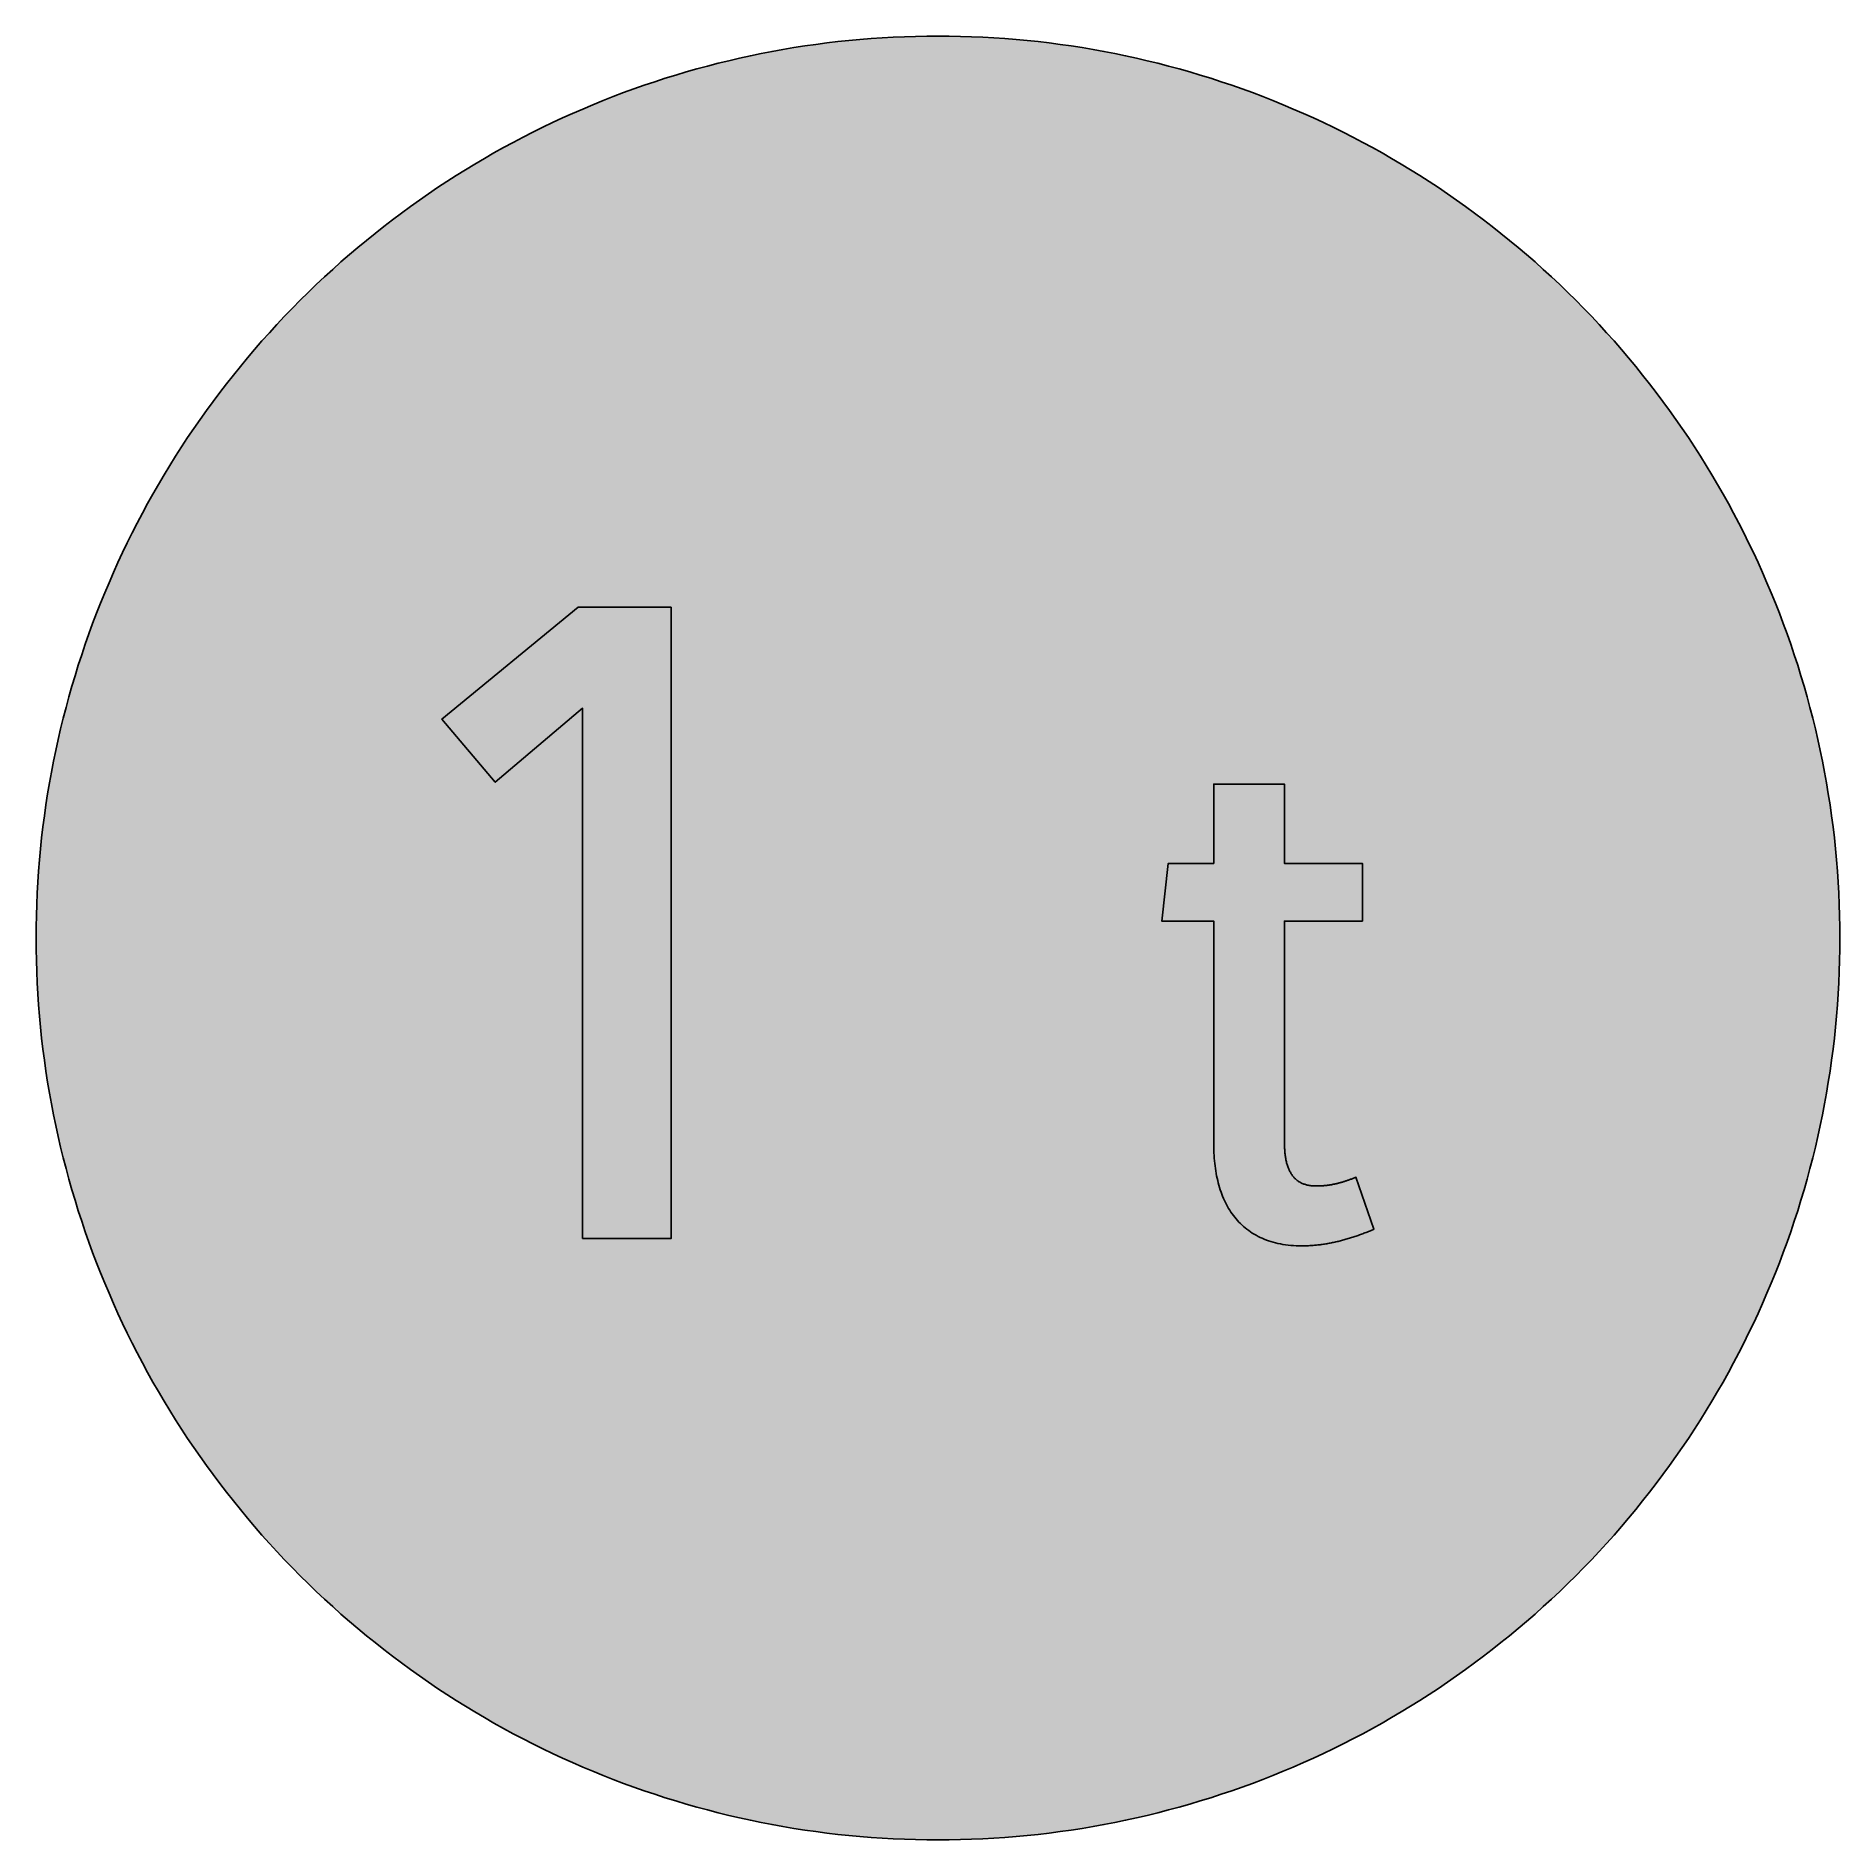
# Model space of a CAD drawing. Header units: millimetres. Extents: x 0 to 212, y 0 to 212.
import ezdxf

# ---------------------------------------------------------------- set-up
doc = ezdxf.new("R2010")
doc.units = ezdxf.units.MM

msp = doc.modelspace()

# ---------------------------------------------------------------- hatches: boundary and pattern name
for color, points in [(254, [(211.7189, 105.8869), (211.709, 107.2007), (211.6861, 108.5139), (211.6455, 109.8245), (211.5871, 111.1326), (211.5134, 112.4407), (211.4245, 113.7437), (211.3204, 115.0468), (211.201, 116.3447), (211.0638, 117.6426), (210.9114, 118.9355), (210.7413, 120.2258), (210.5584, 121.5136), (210.3577, 122.7988), (210.1418, 124.079), (209.9107, 125.3566), (209.6643, 126.6292), (209.4027, 127.8992), (209.1258, 129.1641), (208.8337, 130.4239), (208.5264, 131.6812), (208.2038, 132.936), (207.866, 134.1831), (207.5104, 135.4277), (207.1421, 136.6647), (206.7611, 137.8991), (206.3623, 139.1285), (205.9483, 140.3502), (205.5216, 141.5694), (205.0771, 142.781), (204.6199, 143.9901), (204.1474, 145.1915), (203.6623, 146.3853), (203.1619, 147.574), (202.6463, 148.7576), (202.1154, 149.9362), (201.5693, 151.1046), (201.0105, 152.2705), (200.439, 153.4262), (199.8523, 154.5768), (199.2503, 155.7198), (198.6356, 156.8577), (198.0057, 157.9855), (197.3605, 159.1081), (196.7052, 160.2232), (196.0321, 161.3281), (195.3489, 162.4279), (194.6504, 163.5176), (193.9366, 164.6022), (193.2102, 165.6766), (192.471, 166.7434), (191.7167, 167.8), (190.9521, 168.849), (190.1698, 169.8904), (189.3773, 170.9217), (188.5696, 171.9428), (187.7517, 172.9562), (186.9161, 173.9621), (186.0702, 174.9552), (185.2117, 175.9407), (184.338, 176.9161), (183.454, 177.8838), (182.5549, 178.8389), (181.643, 179.7837), (180.721, 180.7185), (179.7837, 181.643), (178.8389, 182.5549), (177.8838, 183.454), (176.9161, 184.338), (175.9407, 185.2117), (174.9552, 186.0702), (173.9621, 186.9161), (172.9562, 187.7492), (171.9428, 188.5696), (170.9217, 189.3773), (169.8904, 190.1698), (168.849, 190.9496), (167.8, 191.7167), (166.7408, 192.471), (165.6766, 193.2102), (164.6022, 193.9366), (163.5176, 194.6504), (162.4279, 195.3489), (161.3281, 196.0321), (160.2232, 196.7052), (159.1081, 197.3631), (157.9855, 198.0057), (156.8577, 198.6356), (155.7198, 199.2503), (154.5768, 199.8523), (153.4262, 200.439), (152.2705, 201.0131), (151.1046, 201.5719), (149.9362, 202.1154), (148.7576, 202.6463), (147.574, 203.1619), (146.3853, 203.6623), (145.1889, 204.15), (143.9875, 204.6199), (142.781, 205.0796), (141.5694, 205.5216), (140.3502, 205.9483), (139.1285, 206.3623), (137.8991, 206.7611), (136.6647, 207.1446), (135.4252, 207.5129), (134.1831, 207.866), (132.9334, 208.2038), (131.6812, 208.5264), (130.4239, 208.8337), (129.1641, 209.1284), (127.8966, 209.4052), (126.6292, 209.6668), (125.3541, 209.9132), (124.0765, 210.1444), (122.7963, 210.3603), (121.5136, 210.5584), (120.2258, 210.7438), (118.9355, 210.9114), (117.6401, 211.0638), (116.3447, 211.201), (115.0468, 211.3229), (113.7437, 211.4271), (112.4382, 211.516), (111.1326, 211.5896), (109.8245, 211.6455), (108.5113, 211.6861), (107.1982, 211.7115), (105.885, 211.7192), (104.5693, 211.7115), (103.2561, 211.6861), (101.9454, 211.6455), (100.6373, 211.5896), (99.3292, 211.516), (98.0262, 211.4271), (96.7232, 211.3229), (95.4253, 211.201), (94.1273, 211.0638), (92.8345, 210.9114), (91.5441, 210.7438), (90.2564, 210.5584), (88.9711, 210.3603), (87.691, 210.1444), (86.4133, 209.9132), (85.1408, 209.6668), (83.8708, 209.4052), (82.6059, 209.1284), (81.346, 208.8337), (80.0887, 208.5264), (78.834, 208.2038), (77.5868, 207.866), (76.3422, 207.5129), (75.1053, 207.1446), (73.8708, 206.7611), (72.6415, 206.3623), (71.4197, 205.9483), (70.2005, 205.5216), (68.9889, 205.0796), (67.7799, 204.6199), (66.5785, 204.15), (65.3847, 203.6623), (64.196, 203.1619), (63.0123, 202.6463), (61.8338, 202.1154), (60.6628, 201.5719), (59.4995, 201.0131), (58.3438, 200.439), (57.1932, 199.8523), (56.0502, 199.2503), (54.9123, 198.6356), (53.7845, 198.0057), (52.6618, 197.3631), (51.5468, 196.7052), (50.4419, 196.0321), (49.342, 195.3489), (48.2524, 194.6504), (47.1678, 193.9366), (46.0934, 193.2102), (45.0266, 192.471), (43.9699, 191.7167), (42.9209, 190.9496), (41.8795, 190.1698), (40.8483, 189.3773), (39.8272, 188.5696), (38.8137, 187.7492), (37.8079, 186.9161), (36.8148, 186.0702), (35.8292, 185.2117), (34.8539, 184.338), (33.8861, 183.454), (32.9311, 182.5549), (31.9862, 181.643), (31.049, 180.7185), (30.1269, 179.7837), (29.2151, 178.8389), (28.3159, 177.8838), (27.432, 176.9161), (26.5582, 175.9407), (25.6997, 174.9552), (24.8539, 173.9621), (24.0208, 172.9562), (23.2004, 171.9428), (22.3926, 170.9217), (21.6002, 169.8904), (20.8204, 168.849), (20.0533, 167.8), (19.2989, 166.7434), (18.5598, 165.6766), (17.8333, 164.6022), (17.1196, 163.5176), (16.4211, 162.4279), (15.7378, 161.3281), (15.0647, 160.2232), (14.4069, 159.1081), (13.7643, 157.9855), (13.1343, 156.8577), (12.5197, 155.7198), (11.9177, 154.5768), (11.3309, 153.4262), (10.7569, 152.2705), (10.1981, 151.1046), (9.6545, 149.9362), (9.1237, 148.7576), (8.6081, 147.574), (8.1077, 146.3853), (7.62, 145.1915), (7.1501, 143.9901), (6.6904, 142.781), (6.2484, 141.5694), (5.8217, 140.3502), (5.4077, 139.1285), (5.0089, 137.8991), (4.6253, 136.6647), (4.257, 135.4277), (3.904, 134.1831), (3.5662, 132.936), (3.2436, 131.6812), (2.9362, 130.4239), (2.6416, 129.1641), (2.3647, 127.8992), (2.1031, 126.6292), (1.8567, 125.3566), (1.6256, 124.079), (1.4097, 122.7988), (1.2116, 121.5136), (1.0262, 120.2258), (0.8585, 118.9355), (0.7061, 117.6426), (0.569, 116.3447), (0.447, 115.0468), (0.3429, 113.7437), (0.254, 112.4407), (0.1803, 111.1326), (0.1245, 109.8245), (0.0838, 108.5139), (0.0584, 107.2007), (0.0508, 105.885), (0.0584, 104.5718), (0.0838, 103.2586), (0.1245, 101.9454), (0.1803, 100.6373), (0.254, 99.3318), (0.3429, 98.0262), (0.447, 96.7232), (0.569, 95.4253), (0.7061, 94.1299), (0.8585, 92.8345), (1.0262, 91.5441), (1.2116, 90.2564), (1.4097, 88.9737), (1.6256, 87.6935), (1.8567, 86.4159), (2.1031, 85.1408), (2.3647, 83.8733), (2.6416, 82.6059), (2.9362, 81.346), (3.2436, 80.0887), (3.5662, 78.8365), (3.904, 77.5868), (4.257, 76.3448), (4.6253, 75.1053), (5.0089, 73.8708), (5.4077, 72.6415), (5.8217, 71.4197), (6.2484, 70.2005), (6.6904, 68.9889), (7.1501, 67.7824), (7.62, 66.581), (8.1077, 65.3847), (8.6081, 64.196), (9.1237, 63.0123), (9.6545, 61.8338), (10.1981, 60.6654), (10.7569, 59.4995), (11.3309, 58.3438), (11.9177, 57.1932), (12.5197, 56.0502), (13.1343, 54.9123), (13.7643, 53.7845), (14.4069, 52.6618), (15.0647, 51.5468), (15.7378, 50.4419), (16.4211, 49.342), (17.1196, 48.2524), (17.8333, 47.1678), (18.5598, 46.0934), (19.2989, 45.0291), (20.0533, 43.9699), (20.8204, 42.9209), (21.6002, 41.8795), (22.3926, 40.8483), (23.2004, 39.8272), (24.0208, 38.8137), (24.8539, 37.8079), (25.6997, 36.8148), (26.5582, 35.8292), (27.432, 34.8539), (28.3159, 33.8861), (29.2151, 32.9311), (30.1269, 31.9862), (31.049, 31.049), (31.9862, 30.1269), (32.9311, 29.2151), (33.8861, 28.3159), (34.8539, 27.432), (35.8292, 26.5582), (36.8148, 25.6997), (37.8079, 24.8539), (38.8137, 24.0182), (39.8272, 23.2004), (40.8483, 22.3926), (41.8795, 21.6002), (42.9209, 20.8178), (43.9699, 20.0533), (45.0266, 19.2989), (46.0934, 18.5598), (47.1678, 17.8333), (48.2524, 17.1196), (49.342, 16.4211), (50.4419, 15.7378), (51.5468, 15.0647), (52.6618, 14.4094), (53.7845, 13.7643), (54.9123, 13.1343), (56.0502, 12.5197), (57.1932, 11.9177), (58.3438, 11.3309), (59.4995, 10.7594), (60.6628, 10.2006), (61.8338, 9.6545), (63.0123, 9.1237), (64.196, 8.6081), (65.3847, 8.1077), (66.5785, 7.6225), (67.7799, 7.1501), (68.9889, 6.6929), (70.2005, 6.2484), (71.4197, 5.8217), (72.6415, 5.4077), (73.8708, 5.0089), (75.1053, 4.6279), (76.3422, 4.2596), (77.5868, 3.904), (78.834, 3.5662), (80.0887, 3.2436), (81.346, 2.9362), (82.6059, 2.6441), (83.8708, 2.3673), (85.1408, 2.1057), (86.4133, 1.8593), (87.691, 1.6281), (88.9711, 1.4122), (90.2564, 1.2116), (91.5441, 1.0287), (92.8345, 0.8585), (94.1273, 0.7061), (95.4253, 0.569), (96.7232, 0.4496), (98.0262, 0.3454), (99.3292, 0.2565), (100.6373, 0.1829), (101.9454, 0.1245), (103.2561, 0.0838), (104.5693, 0.061), (105.885, 0.0533), (107.1982, 0.061), (108.5113, 0.0838), (109.8245, 0.1245), (111.1326, 0.1829), (112.4382, 0.2565), (113.7437, 0.3454), (115.0468, 0.4496), (116.3447, 0.569), (117.6401, 0.7061), (118.9355, 0.8585), (120.2258, 1.0287), (121.5136, 1.2116), (122.7963, 1.4122), (124.0765, 1.6281), (125.3541, 1.8593), (126.6292, 2.1057), (127.8966, 2.3673), (129.1641, 2.6441), (130.4239, 2.9362), (131.6812, 3.2436), (132.9334, 3.5662), (134.1831, 3.904), (135.4252, 4.2596), (136.6647, 4.6279), (137.8991, 5.0089), (139.1285, 5.4077), (140.3502, 5.8217), (141.5694, 6.2484), (142.781, 6.6929), (143.9875, 7.1501), (145.1889, 7.6225), (146.3853, 8.1077), (147.574, 8.6081), (148.7576, 9.1237), (149.9362, 9.6545), (151.1046, 10.2006), (152.2705, 10.7594), (153.4262, 11.3309), (154.5768, 11.9177), (155.7198, 12.5197), (156.8577, 13.1343), (157.9855, 13.7643), (159.1081, 14.4094), (160.2232, 15.0647), (161.3281, 15.7378), (162.4279, 16.4211), (163.5176, 17.1196), (164.6022, 17.8333), (165.6766, 18.5598), (166.7408, 19.2989), (167.8, 20.0533), (168.849, 20.8178), (169.8904, 21.6002), (170.9217, 22.3926), (171.9428, 23.2004), (172.9562, 24.0182), (173.9621, 24.8539), (174.9552, 25.6997), (175.9407, 26.5582), (176.9161, 27.432), (177.8838, 28.3159), (178.8389, 29.2151), (179.7837, 30.1269), (180.721, 31.049), (181.643, 31.9862), (182.5549, 32.9311), (183.454, 33.8861), (184.338, 34.8539), (185.2117, 35.8292), (186.0702, 36.8148), (186.9161, 37.8079), (187.7517, 38.8137), (188.5696, 39.8272), (189.3773, 40.8483), (190.1698, 41.8795), (190.9521, 42.9209), (191.7167, 43.9699), (192.471, 45.0291), (193.2102, 46.0934), (193.9366, 47.1678), (194.6504, 48.2524), (195.3489, 49.342), (196.0321, 50.4419), (196.7052, 51.5468), (197.3605, 52.6618), (198.0057, 53.7845), (198.6356, 54.9123), (199.2503, 56.0502), (199.8523, 57.1932), (200.439, 58.3438), (201.0105, 59.4995), (201.5693, 60.6654), (202.1154, 61.8338), (202.6463, 63.0123), (203.1619, 64.196), (203.6623, 65.3847), (204.1474, 66.581), (204.6199, 67.7824), (205.0771, 68.9889), (205.5216, 70.2005), (205.9483, 71.4197), (206.3623, 72.6415), (206.7611, 73.8708), (207.1421, 75.1053), (207.5104, 76.3448), (207.866, 77.5868), (208.2038, 78.8365), (208.5264, 80.0887), (208.8337, 81.346), (209.1258, 82.6059), (209.4027, 83.8733), (209.6643, 85.1408), (209.9107, 86.4159), (210.1418, 87.6935), (210.3577, 88.9737), (210.5584, 90.2564), (210.7413, 91.5441), (210.9114, 92.8345), (211.0638, 94.1299), (211.201, 95.4253), (211.3204, 96.7232), (211.4245, 98.0262), (211.5134, 99.3318), (211.5871, 100.6373), (211.6455, 101.9454), (211.6861, 103.2586), (211.709, 104.5718), (211.7166, 105.885)]), (59, [(64.1876, 70.6092), (74.5603, 70.6092), (74.5603, 144.6911), (63.6584, 144.6911), (47.6772, 131.5678), (53.9228, 124.1594), (64.1876, 132.8371)]), (59, [(138.2434, 81.6155), (138.2446, 81.2952), (138.2522, 80.9777), (138.2624, 80.6628), (138.2801, 80.3504), (138.3005, 80.043), (138.3259, 79.7357), (138.3563, 79.4334), (138.3919, 79.1362), (138.43, 78.8391), (138.4757, 78.547), (138.524, 78.2599), (138.5799, 77.9729), (138.6383, 77.691), (138.7018, 77.4141), (138.7704, 77.1398), (138.844, 76.868), (138.9228, 76.6013), (139.0066, 76.3397), (139.0955, 76.0806), (139.1895, 75.8266), (139.286, 75.5752), (139.3901, 75.3288), (139.4993, 75.0875), (139.6136, 74.8487), (139.7305, 74.6176), (139.8549, 74.389), (139.9845, 74.1629), (140.1191, 73.9445), (140.2588, 73.7286), (140.4036, 73.5203), (140.5534, 73.3146), (140.7084, 73.1164), (140.8684, 72.9209), (141.0335, 72.7304), (141.2037, 72.5449), (141.3815, 72.3671), (141.5618, 72.1919), (141.7498, 72.0242), (141.9428, 71.8591), (142.1409, 71.7017), (142.3441, 71.5493), (142.5524, 71.4045), (142.7658, 71.2622), (142.9868, 71.1276), (143.2128, 70.9981), (143.4414, 70.8762), (143.6776, 70.7593), (143.9215, 70.6476), (144.1679, 70.5434), (144.4219, 70.4444), (144.6809, 70.3529), (144.9451, 70.2666), (145.2143, 70.1878), (145.4912, 70.1142), (145.7731, 70.0481), (146.0602, 69.9872), (146.3548, 69.9364), (146.652, 69.8881), (146.9568, 69.85), (147.2692, 69.817), (147.5842, 69.7916), (147.9067, 69.7738), (148.2369, 69.7636), (148.5697, 69.7611), (148.7043, 69.7611), (148.8389, 69.7636), (148.9761, 69.7662), (149.1107, 69.7687), (149.2428, 69.7738), (149.3774, 69.7789), (149.512, 69.7865), (149.6466, 69.7941), (149.7813, 69.8043), (149.9133, 69.8144), (150.048, 69.8271), (150.1826, 69.8373), (150.3147, 69.8525), (150.4493, 69.8652), (150.5814, 69.8805), (150.716, 69.8983), (150.8481, 69.916), (150.9827, 69.9338), (151.1148, 69.9516), (151.2468, 69.9719), (151.3815, 69.9948), (151.5135, 70.0176), (151.6456, 70.0405), (151.7777, 70.0634), (151.9123, 70.0888), (152.0444, 70.1142), (152.1765, 70.1421), (152.3086, 70.17), (152.4406, 70.198), (152.5727, 70.2285), (152.7048, 70.2589), (152.8369, 70.2894), (152.969, 70.3224), (153.101, 70.3555), (153.2331, 70.3885), (153.3627, 70.424), (153.4947, 70.4596), (153.6268, 70.4952), (153.7589, 70.5333), (153.891, 70.5714), (154.0205, 70.6095), (154.1526, 70.6501), (154.2847, 70.6882), (154.4168, 70.7314), (154.5463, 70.772), (154.6784, 70.8152), (154.8105, 70.8584), (154.94, 70.9041), (155.0721, 70.9473), (155.2042, 70.993), (155.3337, 71.0413), (155.4658, 71.087), (155.5953, 71.1352), (155.7274, 71.1835), (155.8595, 71.2343), (155.989, 71.2826), (156.1211, 71.3334), (156.2506, 71.3867), (156.3827, 71.4375), (156.5123, 71.4908), (156.6443, 71.5442), (156.7764, 71.5975), (156.906, 71.6534), (157.038, 71.7067), (154.9217, 77.8051), (154.8308, 77.7697), (154.7393, 77.7342), (154.6504, 77.7011), (154.5641, 77.6681), (154.4752, 77.6351), (154.3888, 77.6021), (154.305, 77.5716), (154.2212, 77.5411), (154.1374, 77.5106), (154.0535, 77.4827), (153.9723, 77.4548), (153.891, 77.4268), (153.8097, 77.4014), (153.731, 77.3735), (153.6522, 77.3481), (153.5735, 77.3227), (153.4973, 77.2998), (153.4185, 77.277), (153.3423, 77.2541), (153.2687, 77.2312), (153.1925, 77.2084), (153.1188, 77.1881), (153.0452, 77.1677), (152.9715, 77.1474), (152.8978, 77.1296), (152.8267, 77.1093), (152.7556, 77.0915), (152.6819, 77.0738), (152.6134, 77.0585), (152.5422, 77.0407), (152.4711, 77.0255), (152.4025, 77.0103), (152.334, 76.995), (152.2628, 76.9823), (152.1943, 76.9671), (152.1282, 76.9544), (152.0596, 76.9417), (151.9911, 76.9315), (151.925, 76.9188), (151.8564, 76.9087), (151.7904, 76.8985), (151.7218, 76.8883), (151.6558, 76.8782), (151.5897, 76.8706), (151.5237, 76.8629), (151.4577, 76.8553), (151.3916, 76.8477), (151.3256, 76.8401), (151.2595, 76.8325), (151.1935, 76.8274), (151.1275, 76.8223), (151.0614, 76.8172), (150.9954, 76.8121), (150.9293, 76.8071), (150.8633, 76.8045), (150.7973, 76.7994), (150.7312, 76.7969), (150.6652, 76.7944), (150.5991, 76.7918), (150.5331, 76.7918), (150.4645, 76.7893), (150.3985, 76.7893), (150.3324, 76.7893), (150.2639, 76.7893), (150.1394, 76.7893), (150.0149, 76.7944), (149.893, 76.7994), (149.7762, 76.8096), (149.6593, 76.8223), (149.545, 76.8375), (149.4358, 76.8553), (149.3266, 76.8756), (149.2199, 76.8985), (149.1158, 76.9239), (149.0142, 76.9518), (148.9151, 76.9823), (148.8161, 77.0153), (148.7221, 77.0509), (148.6306, 77.089), (148.5392, 77.1296), (148.4503, 77.1754), (148.3639, 77.2211), (148.2801, 77.2693), (148.1988, 77.3201), (148.1201, 77.3735), (148.0439, 77.4319), (147.9677, 77.4903), (147.894, 77.5513), (147.8255, 77.6148), (147.7543, 77.6808), (147.6883, 77.7494), (147.6248, 77.8231), (147.5613, 77.8967), (147.5003, 77.9729), (147.4419, 78.0517), (147.386, 78.1329), (147.3302, 78.2142), (147.2794, 78.3006), (147.2286, 78.3895), (147.1803, 78.4809), (147.132, 78.5724), (147.0889, 78.6689), (147.0457, 78.7679), (147.0025, 78.867), (146.9644, 78.9686), (146.9263, 79.0753), (146.8907, 79.182), (146.8577, 79.2912), (146.8247, 79.4029), (146.7968, 79.5172), (146.7663, 79.6341), (146.7409, 79.7509), (146.7155, 79.8728), (146.6926, 79.9973), (146.6698, 80.1218), (146.652, 80.2488), (146.6317, 80.3783), (146.6164, 80.5104), (146.6012, 80.645), (146.5885, 80.7822), (146.5758, 80.9219), (146.5656, 81.0616), (146.558, 81.2038), (146.5504, 81.3486), (146.5453, 81.4959), (146.5428, 81.6458), (146.5402, 81.7982), (146.5402, 81.9506), (146.5407, 107.8615), (155.6854, 107.8615), (155.6854, 114.6344), (146.5407, 114.6344), (146.5407, 123.9488), (138.2434, 123.9488), (138.2434, 114.6344), (132.909, 114.6344), (132.147, 107.8615), (138.2434, 107.8615)])]:
    msp.add_hatch(color=color).paths.add_polyline_path(points)
h = msp.add_hatch(color=22)
edge = h.paths.add_edge_path()
edge.add_line((206.4272, 105.8869), (206.4182, 107.1347))
edge.add_line((206.4182, 107.1347), (206.3953, 108.3818))
edge.add_line((206.3953, 108.3818), (206.3572, 109.6264))
edge.add_line((206.3572, 109.6264), (206.3013, 110.871))
edge.add_line((206.3013, 110.871), (206.2328, 112.1131))
edge.add_line((206.2328, 112.1131), (206.1489, 113.3526))
edge.add_line((206.1489, 113.3526), (206.0499, 114.5896))
edge.add_line((206.0499, 114.5896), (205.933, 115.824))
edge.add_line((205.933, 115.824), (205.8035, 117.0534))
edge.add_line((205.8035, 117.0534), (205.6587, 118.2827))
edge.add_line((205.6587, 118.2827), (205.4987, 119.5095))
edge.add_line((205.4987, 119.5095), (205.3234, 120.7313))
edge.add_line((205.3234, 120.7313), (205.1355, 121.953))
edge.add_line((205.1355, 121.953), (204.9297, 123.1697))
edge.add_line((204.9297, 123.1697), (204.7113, 124.3813))
edge.add_line((204.7113, 124.3813), (204.4776, 125.5928))
edge.add_line((204.4776, 125.5928), (204.2287, 126.7968))
edge.add_line((204.2287, 126.7968), (203.9645, 128.0008))
edge.add_line((203.9645, 128.0008), (203.6877, 129.1971))
edge.add_line((203.6877, 129.1971), (203.393, 130.3934))
edge.add_line((203.393, 130.3934), (203.0882, 131.5822))
edge.add_line((203.0882, 131.5822), (202.7657, 132.7683))
edge.add_line((202.7657, 132.7683), (202.4304, 133.9494))
edge.add_line((202.4304, 133.9494), (202.0799, 135.1255))
edge.add_line((202.0799, 135.1255), (201.7166, 136.2989))
edge.add_line((201.7166, 136.2989), (201.3382, 137.4648))
edge.add_line((201.3382, 137.4648), (200.9445, 138.6281))
edge.add_line((200.9445, 138.6281), (200.5381, 139.7864))
edge.add_line((200.5381, 139.7864), (200.119, 140.937))
edge.add_line((200.119, 140.937), (199.6846, 142.0851))
edge.add_line((199.6846, 142.0851), (199.2351, 143.2255))
edge.add_line((199.2351, 143.2255), (198.7728, 144.3609))
edge.add_line((198.7728, 144.3609), (198.2978, 145.4912))
edge.add_line((198.2978, 145.4912), (197.8076, 146.6139))
edge.add_line((197.8076, 146.6139), (197.3047, 147.734))
edge.add_line((197.3047, 147.734), (196.7865, 148.844))
edge.add_line((196.7865, 148.844), (196.2556, 149.9514))
edge.add_line((196.2556, 149.9514), (195.7121, 151.0513))
edge.add_line((195.7121, 151.0513), (195.1533, 152.1435))
edge.add_line((195.1533, 152.1435), (194.5818, 153.2306))
edge.add_line((194.5818, 153.2306), (193.9976, 154.3101))
edge.add_line((193.9976, 154.3101), (193.4007, 155.382))
edge.add_line((193.4007, 155.382), (192.7885, 156.4462))
edge.add_line((192.7885, 156.4462), (192.1637, 157.5054))
edge.add_line((192.1637, 157.5054), (191.5262, 158.557))
edge.add_line((191.5262, 158.557), (190.8759, 159.6009))
edge.add_line((190.8759, 159.6009), (190.2104, 160.6372))
edge.add_line((190.2104, 160.6372), (189.5348, 161.6659))
edge.add_line((189.5348, 161.6659), (188.8439, 162.687))
edge.add_line((188.8439, 162.687), (188.1429, 163.7005))
edge.add_line((188.1429, 163.7005), (187.4266, 164.7038))
edge.add_line((187.4266, 164.7038), (186.6976, 165.702))
edge.add_line((186.6976, 165.702), (185.9559, 166.69))
edge.add_line((185.9559, 166.69), (185.2041, 167.6705))
edge.add_line((185.2041, 167.6705), (184.437, 168.6408))
edge.add_line((184.437, 168.6408), (183.6572, 169.6034))
edge.add_line((183.6572, 169.6034), (182.8673, 170.5585))
edge.add_line((182.8673, 170.5585), (182.0621, 171.5033))
edge.add_line((182.0621, 171.5033), (181.2468, 172.4381))
edge.add_line((181.2468, 172.4381), (180.4162, 173.3652))
edge.add_line((180.4162, 173.3652), (179.5755, 174.2846))
edge.add_line((179.5755, 174.2846), (178.722, 175.1914))
edge.add_line((178.722, 175.1914), (177.8559, 176.0906))
edge.add_line((177.8559, 176.0906), (176.9796, 176.9796))
edge.add_line((176.9796, 176.9796), (176.0906, 177.8559))
edge.add_line((176.0906, 177.8559), (175.1914, 178.722))
edge.add_line((175.1914, 178.722), (174.2846, 179.5755))
edge.add_line((174.2846, 179.5755), (173.3652, 180.4162))
edge.add_line((173.3652, 180.4162), (172.4381, 181.2442))
edge.add_line((172.4381, 181.2442), (171.5033, 182.0621))
edge.add_line((171.5033, 182.0621), (170.5585, 182.8648))
edge.add_line((170.5585, 182.8648), (169.6034, 183.6572))
edge.add_line((169.6034, 183.6572), (168.6408, 184.437))
edge.add_line((168.6408, 184.437), (167.6705, 185.2041))
edge.add_line((167.6705, 185.2041), (166.69, 185.9559))
edge.add_line((166.69, 185.9559), (165.702, 186.6976))
edge.add_line((165.702, 186.6976), (164.7038, 187.4266))
edge.add_line((164.7038, 187.4266), (163.7005, 188.1429))
edge.add_line((163.7005, 188.1429), (162.687, 188.8439))
edge.add_line((162.687, 188.8439), (161.6659, 189.5348))
edge.add_line((161.6659, 189.5348), (160.6372, 190.2104))
edge.add_line((160.6372, 190.2104), (159.6009, 190.8759))
edge.add_line((159.6009, 190.8759), (158.557, 191.5262))
edge.add_line((158.557, 191.5262), (157.5054, 192.1637))
edge.add_line((157.5054, 192.1637), (156.4462, 192.7885))
edge.add_line((156.4462, 192.7885), (155.382, 193.4007))
edge.add_line((155.382, 193.4007), (154.3075, 193.9976))
edge.add_line((154.3075, 193.9976), (153.228, 194.5818))
edge.add_line((153.228, 194.5818), (152.1435, 195.1533))
edge.add_line((152.1435, 195.1533), (151.0487, 195.7121))
edge.add_line((151.0487, 195.7121), (149.9514, 196.2556))
edge.add_line((149.9514, 196.2556), (148.844, 196.7865))
edge.add_line((148.844, 196.7865), (147.734, 197.3047))
edge.add_line((147.734, 197.3047), (146.6139, 197.8076))
edge.add_line((146.6139, 197.8076), (145.4912, 198.2978))
edge.add_line((145.4912, 198.2978), (144.3609, 198.7728))
edge.add_line((144.3609, 198.7728), (143.2255, 199.2351))
edge.add_line((143.2255, 199.2351), (142.0825, 199.6846))
edge.add_line((142.0825, 199.6846), (140.937, 200.119))
edge.add_line((140.937, 200.119), (139.7838, 200.5406))
edge.add_line((139.7838, 200.5406), (138.6281, 200.947))
edge.add_line((138.6281, 200.947), (137.4648, 201.3382))
edge.add_line((137.4648, 201.3382), (136.2989, 201.7166))
edge.add_line((136.2989, 201.7166), (135.1255, 202.0824))
edge.add_line((135.1255, 202.0824), (133.9494, 202.4304))
edge.add_line((133.9494, 202.4304), (132.7683, 202.7657))
edge.add_line((132.7683, 202.7657), (131.5822, 203.0882))
edge.add_line((131.5822, 203.0882), (130.3909, 203.3956))
edge.add_line((130.3909, 203.3956), (129.1971, 203.6877))
edge.add_line((129.1971, 203.6877), (127.9982, 203.9645))
edge.add_line((127.9982, 203.9645), (126.7968, 204.2287))
edge.add_line((126.7968, 204.2287), (125.5903, 204.4776))
edge.add_line((125.5903, 204.4776), (124.3813, 204.7113))
edge.add_line((124.3813, 204.7113), (123.1671, 204.9323))
edge.add_line((123.1671, 204.9323), (121.9505, 205.1355))
edge.add_line((121.9505, 205.1355), (120.7313, 205.326))
edge.add_line((120.7313, 205.326), (119.5095, 205.5012))
edge.add_line((119.5095, 205.5012), (118.2827, 205.6613))
edge.add_line((118.2827, 205.6613), (117.0534, 205.806))
edge.add_line((117.0534, 205.806), (115.8215, 205.9356))
edge.add_line((115.8215, 205.9356), (114.587, 206.0499))
edge.add_line((114.587, 206.0499), (113.35, 206.1489))
edge.add_line((113.35, 206.1489), (112.1105, 206.2353))
edge.add_line((112.1105, 206.2353), (110.871, 206.3039))
edge.add_line((110.871, 206.3039), (109.6264, 206.3572))
edge.add_line((109.6264, 206.3572), (108.3818, 206.3953))
edge.add_line((108.3818, 206.3953), (107.1347, 206.4207))
edge.add_line((107.1347, 206.4207), (105.885, 206.4283))
edge.add_line((105.885, 206.4283), (104.6353, 206.4207))
edge.add_line((104.6353, 206.4207), (103.3882, 206.3953))
edge.add_line((103.3882, 206.3953), (102.1436, 206.3572))
edge.add_line((102.1436, 206.3572), (100.899, 206.3039))
edge.add_line((100.899, 206.3039), (99.6569, 206.2353))
edge.add_line((99.6569, 206.2353), (98.4174, 206.1489))
edge.add_line((98.4174, 206.1489), (97.1804, 206.0499))
edge.add_line((97.1804, 206.0499), (95.946, 205.9356))
edge.add_line((95.946, 205.9356), (94.7166, 205.806))
edge.add_line((94.7166, 205.806), (93.4872, 205.6613))
edge.add_line((93.4872, 205.6613), (92.2604, 205.5012))
edge.add_line((92.2604, 205.5012), (91.0387, 205.326))
edge.add_line((91.0387, 205.326), (89.8169, 205.1355))
edge.add_line((89.8169, 205.1355), (88.6003, 204.9323))
edge.add_line((88.6003, 204.9323), (87.3887, 204.7113))
edge.add_line((87.3887, 204.7113), (86.1771, 204.4776))
edge.add_line((86.1771, 204.4776), (84.9732, 204.2287))
edge.add_line((84.9732, 204.2287), (83.7692, 203.9645))
edge.add_line((83.7692, 203.9645), (82.5729, 203.6877))
edge.add_line((82.5729, 203.6877), (81.3765, 203.3956))
edge.add_line((81.3765, 203.3956), (80.1878, 203.0882))
edge.add_line((80.1878, 203.0882), (79.0016, 202.7657))
edge.add_line((79.0016, 202.7657), (77.8205, 202.4304))
edge.add_line((77.8205, 202.4304), (76.6445, 202.0824))
edge.add_line((76.6445, 202.0824), (75.471, 201.7166))
edge.add_line((75.471, 201.7166), (74.3052, 201.3382))
edge.add_line((74.3052, 201.3382), (73.1418, 200.947))
edge.add_line((73.1418, 200.947), (71.9836, 200.5406))
edge.add_line((71.9836, 200.5406), (70.833, 200.119))
edge.add_line((70.833, 200.119), (69.6849, 199.6846))
edge.add_line((69.6849, 199.6846), (68.5444, 199.2351))
edge.add_line((68.5444, 199.2351), (67.4091, 198.7728))
edge.add_line((67.4091, 198.7728), (66.2788, 198.2978))
edge.add_line((66.2788, 198.2978), (65.1561, 197.8076))
edge.add_line((65.1561, 197.8076), (64.0359, 197.3047))
edge.add_line((64.0359, 197.3047), (62.926, 196.7865))
edge.add_line((62.926, 196.7865), (61.8185, 196.2556))
edge.add_line((61.8185, 196.2556), (60.7187, 195.7121))
edge.add_line((60.7187, 195.7121), (59.6265, 195.1533))
edge.add_line((59.6265, 195.1533), (58.5394, 194.5818))
edge.add_line((58.5394, 194.5818), (57.4599, 193.9976))
edge.add_line((57.4599, 193.9976), (56.388, 193.4007))
edge.add_line((56.388, 193.4007), (55.3237, 192.7885))
edge.add_line((55.3237, 192.7885), (54.2646, 192.1637))
edge.add_line((54.2646, 192.1637), (53.213, 191.5262))
edge.add_line((53.213, 191.5262), (52.1691, 190.8759))
edge.add_line((52.1691, 190.8759), (51.1327, 190.2104))
edge.add_line((51.1327, 190.2104), (50.104, 189.5348))
edge.add_line((50.104, 189.5348), (49.083, 188.8439))
edge.add_line((49.083, 188.8439), (48.0695, 188.1429))
edge.add_line((48.0695, 188.1429), (47.0662, 187.4266))
edge.add_line((47.0662, 187.4266), (46.068, 186.6976))
edge.add_line((46.068, 186.6976), (45.0799, 185.9559))
edge.add_line((45.0799, 185.9559), (44.0995, 185.2041))
edge.add_line((44.0995, 185.2041), (43.1292, 184.437))
edge.add_line((43.1292, 184.437), (42.1665, 183.6572))
edge.add_line((42.1665, 183.6572), (41.2115, 182.8648))
edge.add_line((41.2115, 182.8648), (40.2666, 182.0621))
edge.add_line((40.2666, 182.0621), (39.3319, 181.2442))
edge.add_line((39.3319, 181.2442), (38.4048, 180.4162))
edge.add_line((38.4048, 180.4162), (37.4853, 179.5755))
edge.add_line((37.4853, 179.5755), (36.5785, 178.722))
edge.add_line((36.5785, 178.722), (35.6794, 177.8559))
edge.add_line((35.6794, 177.8559), (34.7904, 176.9796))
edge.add_line((34.7904, 176.9796), (33.9141, 176.0906))
edge.add_line((33.9141, 176.0906), (33.0479, 175.1914))
edge.add_line((33.0479, 175.1914), (32.1945, 174.2846))
edge.add_line((32.1945, 174.2846), (31.3538, 173.3652))
edge.add_line((31.3538, 173.3652), (30.5257, 172.4381))
edge.add_line((30.5257, 172.4381), (29.7078, 171.5033))
edge.add_line((29.7078, 171.5033), (28.9052, 170.5585))
edge.add_line((28.9052, 170.5585), (28.1127, 169.6034))
edge.add_line((28.1127, 169.6034), (27.3329, 168.6408))
edge.add_line((27.3329, 168.6408), (26.5659, 167.6705))
edge.add_line((26.5659, 167.6705), (25.814, 166.69))
edge.add_line((25.814, 166.69), (25.0723, 165.702))
edge.add_line((25.0723, 165.702), (24.3434, 164.7038))
edge.add_line((24.3434, 164.7038), (23.6271, 163.7005))
edge.add_line((23.6271, 163.7005), (22.926, 162.687))
edge.add_line((22.926, 162.687), (22.2352, 161.6659))
edge.add_line((22.2352, 161.6659), (21.5595, 160.6372))
edge.add_line((21.5595, 160.6372), (20.894, 159.6009))
edge.add_line((20.894, 159.6009), (20.2438, 158.557))
edge.add_line((20.2438, 158.557), (19.6063, 157.5054))
edge.add_line((19.6063, 157.5054), (18.9814, 156.4462))
edge.add_line((18.9814, 156.4462), (18.3693, 155.382))
edge.add_line((18.3693, 155.382), (17.7724, 154.3101))
edge.add_line((17.7724, 154.3101), (17.1882, 153.2306))
edge.add_line((17.1882, 153.2306), (16.6167, 152.1435))
edge.add_line((16.6167, 152.1435), (16.0579, 151.0513))
edge.add_line((16.0579, 151.0513), (15.5143, 149.9514))
edge.add_line((15.5143, 149.9514), (14.9835, 148.844))
edge.add_line((14.9835, 148.844), (14.4653, 147.734))
edge.add_line((14.4653, 147.734), (13.9624, 146.6139))
edge.add_line((13.9624, 146.6139), (13.4722, 145.4912))
edge.add_line((13.4722, 145.4912), (12.9972, 144.3609))
edge.add_line((12.9972, 144.3609), (12.5349, 143.2255))
edge.add_line((12.5349, 143.2255), (12.0853, 142.0851))
edge.add_line((12.0853, 142.0851), (11.651, 140.937))
edge.add_line((11.651, 140.937), (11.2293, 139.7864))
edge.add_line((11.2293, 139.7864), (10.8229, 138.6281))
edge.add_line((10.8229, 138.6281), (10.4318, 137.4648))
edge.add_line((10.4318, 137.4648), (10.0533, 136.2989))
edge.add_line((10.0533, 136.2989), (9.6876, 135.1255))
edge.add_line((9.6876, 135.1255), (9.3396, 133.9494))
edge.add_line((9.3396, 133.9494), (9.0043, 132.7683))
edge.add_line((9.0043, 132.7683), (8.6817, 131.5822))
edge.add_line((8.6817, 131.5822), (8.3744, 130.3934))
edge.add_line((8.3744, 130.3934), (8.0823, 129.1971))
edge.add_line((8.0823, 129.1971), (7.8054, 128.0008))
edge.add_line((7.8054, 128.0008), (7.5413, 126.7968))
edge.add_line((7.5413, 126.7968), (7.2923, 125.5928))
edge.add_line((7.2923, 125.5928), (7.0587, 124.3813))
edge.add_line((7.0587, 124.3813), (6.8377, 123.1697))
edge.add_line((6.8377, 123.1697), (6.6345, 121.953))
edge.add_line((6.6345, 121.953), (6.444, 120.7313))
edge.add_line((6.444, 120.7313), (6.2687, 119.5095))
edge.add_line((6.2687, 119.5095), (6.1087, 118.2827))
edge.add_line((6.1087, 118.2827), (5.9639, 117.0534))
edge.add_line((5.9639, 117.0534), (5.8344, 115.824))
edge.add_line((5.8344, 115.824), (5.7201, 114.5896))
edge.add_line((5.7201, 114.5896), (5.621, 113.3526))
edge.add_line((5.621, 113.3526), (5.5347, 112.1131))
edge.add_line((5.5347, 112.1131), (5.4661, 110.871))
edge.add_line((5.4661, 110.871), (5.4127, 109.6264))
edge.add_line((5.4127, 109.6264), (5.3746, 108.3818))
edge.add_line((5.3746, 108.3818), (5.3492, 107.1347))
edge.add_line((5.3492, 107.1347), (5.3416, 105.885))
edge.add_line((5.3416, 105.885), (5.3492, 104.6353))
edge.add_line((5.3492, 104.6353), (5.3746, 103.3882))
edge.add_line((5.3746, 103.3882), (5.4127, 102.1436))
edge.add_line((5.4127, 102.1436), (5.4661, 100.899))
edge.add_line((5.4661, 100.899), (5.5347, 99.6594))
edge.add_line((5.5347, 99.6594), (5.621, 98.4199))
edge.add_line((5.621, 98.4199), (5.7201, 97.1829))
edge.add_line((5.7201, 97.1829), (5.8344, 95.9485))
edge.add_line((5.8344, 95.9485), (5.9639, 94.7166))
edge.add_line((5.9639, 94.7166), (6.1087, 93.4872))
edge.add_line((6.1087, 93.4872), (6.2687, 92.2604))
edge.add_line((6.2687, 92.2604), (6.444, 91.0387))
edge.add_line((6.444, 91.0387), (6.6345, 89.8195))
edge.add_line((6.6345, 89.8195), (6.8377, 88.6028))
edge.add_line((6.8377, 88.6028), (7.0587, 87.3887))
edge.add_line((7.0587, 87.3887), (7.2923, 86.1797))
edge.add_line((7.2923, 86.1797), (7.5413, 84.9732))
edge.add_line((7.5413, 84.9732), (7.8054, 83.7717))
edge.add_line((7.8054, 83.7717), (8.0823, 82.5729))
edge.add_line((8.0823, 82.5729), (8.3744, 81.3791))
edge.add_line((8.3744, 81.3791), (8.6817, 80.1878))
edge.add_line((8.6817, 80.1878), (9.0043, 79.0016))
edge.add_line((9.0043, 79.0016), (9.3396, 77.8205))
edge.add_line((9.3396, 77.8205), (9.6876, 76.6445))
edge.add_line((9.6876, 76.6445), (10.0533, 75.471))
edge.add_line((10.0533, 75.471), (10.4318, 74.3052))
edge.add_line((10.4318, 74.3052), (10.8229, 73.1418))
edge.add_line((10.8229, 73.1418), (11.2293, 71.9861))
edge.add_line((11.2293, 71.9861), (11.651, 70.833))
edge.add_line((11.651, 70.833), (12.0853, 69.6874))
edge.add_line((12.0853, 69.6874), (12.5349, 68.5444))
edge.add_line((12.5349, 68.5444), (12.9972, 67.4091))
edge.add_line((12.9972, 67.4091), (13.4722, 66.2788))
edge.add_line((13.4722, 66.2788), (13.9624, 65.1561))
edge.add_line((13.9624, 65.1561), (14.4653, 64.0359))
edge.add_line((14.4653, 64.0359), (14.9835, 62.926))
edge.add_line((14.9835, 62.926), (15.5143, 61.8185))
edge.add_line((15.5143, 61.8185), (16.0579, 60.7212))
edge.add_line((16.0579, 60.7212), (16.6167, 59.6265))
edge.add_line((16.6167, 59.6265), (17.1882, 58.5419))
edge.add_line((17.1882, 58.5419), (17.7724, 57.4624))
edge.add_line((17.7724, 57.4624), (18.3693, 56.388))
edge.add_line((18.3693, 56.388), (18.9814, 55.3237))
edge.add_line((18.9814, 55.3237), (19.6063, 54.2646))
edge.add_line((19.6063, 54.2646), (20.2438, 53.213))
edge.add_line((20.2438, 53.213), (20.894, 52.1691))
edge.add_line((20.894, 52.1691), (21.5595, 51.1327))
edge.add_line((21.5595, 51.1327), (22.2352, 50.104))
edge.add_line((22.2352, 50.104), (22.926, 49.083))
edge.add_line((22.926, 49.083), (23.6271, 48.0695))
edge.add_line((23.6271, 48.0695), (24.3434, 47.0662))
edge.add_line((24.3434, 47.0662), (25.0723, 46.068))
edge.add_line((25.0723, 46.068), (25.814, 45.0799))
edge.add_line((25.814, 45.0799), (26.5659, 44.0995))
edge.add_line((26.5659, 44.0995), (27.3329, 43.1292))
edge.add_line((27.3329, 43.1292), (28.1127, 42.1665))
edge.add_line((28.1127, 42.1665), (28.9052, 41.2115))
edge.add_line((28.9052, 41.2115), (29.7078, 40.2666))
edge.add_line((29.7078, 40.2666), (30.5257, 39.3319))
edge.add_line((30.5257, 39.3319), (31.3538, 38.4048))
edge.add_line((31.3538, 38.4048), (32.1945, 37.4853))
edge.add_line((32.1945, 37.4853), (33.0479, 36.5785))
edge.add_line((33.0479, 36.5785), (33.9141, 35.6794))
edge.add_line((33.9141, 35.6794), (34.7904, 34.7904))
edge.add_line((34.7904, 34.7904), (35.6794, 33.9141))
edge.add_line((35.6794, 33.9141), (36.5785, 33.0479))
edge.add_line((36.5785, 33.0479), (37.4853, 32.1945))
edge.add_line((37.4853, 32.1945), (38.4048, 31.3538))
edge.add_line((38.4048, 31.3538), (39.3319, 30.5232))
edge.add_line((39.3319, 30.5232), (40.2666, 29.7078))
edge.add_line((40.2666, 29.7078), (41.2115, 28.9027))
edge.add_line((41.2115, 28.9027), (42.1665, 28.1127))
edge.add_line((42.1665, 28.1127), (43.1292, 27.3329))
edge.add_line((43.1292, 27.3329), (44.0995, 26.5659))
edge.add_line((44.0995, 26.5659), (45.0799, 25.814))
edge.add_line((45.0799, 25.814), (46.068, 25.0723))
edge.add_line((46.068, 25.0723), (47.0662, 24.3434))
edge.add_line((47.0662, 24.3434), (48.0695, 23.6271))
edge.add_line((48.0695, 23.6271), (49.083, 22.926))
edge.add_line((49.083, 22.926), (50.104, 22.2352))
edge.add_line((50.104, 22.2352), (51.1327, 21.5595))
edge.add_line((51.1327, 21.5595), (52.1691, 20.894))
edge.add_line((52.1691, 20.894), (53.213, 20.2438))
edge.add_line((53.213, 20.2438), (54.2646, 19.6063))
edge.add_line((54.2646, 19.6063), (55.3237, 18.9814))
edge.add_line((55.3237, 18.9814), (56.388, 18.3693))
edge.add_line((56.388, 18.3693), (57.4599, 17.7724))
edge.add_line((57.4599, 17.7724), (58.5394, 17.1882))
edge.add_line((58.5394, 17.1882), (59.6265, 16.6167))
edge.add_line((59.6265, 16.6167), (60.7187, 16.0579))
edge.add_line((60.7187, 16.0579), (61.8185, 15.5143))
edge.add_line((61.8185, 15.5143), (62.926, 14.9835))
edge.add_line((62.926, 14.9835), (64.0359, 14.4653))
edge.add_line((64.0359, 14.4653), (65.1561, 13.9624))
edge.add_line((65.1561, 13.9624), (66.2788, 13.4722))
edge.add_line((66.2788, 13.4722), (67.4091, 12.9972))
edge.add_line((67.4091, 12.9972), (68.5444, 12.5349))
edge.add_line((68.5444, 12.5349), (69.6849, 12.0853))
edge.add_line((69.6849, 12.0853), (70.833, 11.651))
edge.add_line((70.833, 11.651), (71.9836, 11.2319))
edge.add_line((71.9836, 11.2319), (73.1418, 10.8255))
edge.add_line((73.1418, 10.8255), (74.3052, 10.4318))
edge.add_line((74.3052, 10.4318), (75.471, 10.0533))
edge.add_line((75.471, 10.0533), (76.6445, 9.6901))
edge.add_line((76.6445, 9.6901), (77.8205, 9.3396))
edge.add_line((77.8205, 9.3396), (79.0016, 9.0043))
edge.add_line((79.0016, 9.0043), (80.1878, 8.6817))
edge.add_line((80.1878, 8.6817), (81.3765, 8.3769))
edge.add_line((81.3765, 8.3769), (82.5729, 8.0823))
edge.add_line((82.5729, 8.0823), (83.7692, 7.8054))
edge.add_line((83.7692, 7.8054), (84.9732, 7.5413))
edge.add_line((84.9732, 7.5413), (86.1771, 7.2923))
edge.add_line((86.1771, 7.2923), (87.3887, 7.0587))
edge.add_line((87.3887, 7.0587), (88.6003, 6.8402))
edge.add_line((88.6003, 6.8402), (89.8169, 6.6345))
edge.add_line((89.8169, 6.6345), (91.0387, 6.4465))
edge.add_line((91.0387, 6.4465), (92.2604, 6.2713))
edge.add_line((92.2604, 6.2713), (93.4872, 6.1112))
edge.add_line((93.4872, 6.1112), (94.7166, 5.9665))
edge.add_line((94.7166, 5.9665), (95.946, 5.8369))
edge.add_line((95.946, 5.8369), (97.1804, 5.7201))
edge.add_line((97.1804, 5.7201), (98.4174, 5.621))
edge.add_line((98.4174, 5.621), (99.6569, 5.5372))
edge.add_line((99.6569, 5.5372), (100.899, 5.4686))
edge.add_line((100.899, 5.4686), (102.1436, 5.4127))
edge.add_line((102.1436, 5.4127), (103.3882, 5.3746))
edge.add_line((103.3882, 5.3746), (104.6353, 5.3518))
edge.add_line((104.6353, 5.3518), (105.885, 5.3442))
edge.add_line((105.885, 5.3442), (107.1347, 5.3518))
edge.add_line((107.1347, 5.3518), (108.3818, 5.3746))
edge.add_line((108.3818, 5.3746), (109.6264, 5.4127))
edge.add_line((109.6264, 5.4127), (110.871, 5.4686))
edge.add_line((110.871, 5.4686), (112.1105, 5.5372))
edge.add_line((112.1105, 5.5372), (113.35, 5.621))
edge.add_line((113.35, 5.621), (114.587, 5.7201))
edge.add_line((114.587, 5.7201), (115.8215, 5.8369))
edge.add_line((115.8215, 5.8369), (117.0534, 5.9665))
edge.add_line((117.0534, 5.9665), (118.2827, 6.1112))
edge.add_line((118.2827, 6.1112), (119.5095, 6.2713))
edge.add_line((119.5095, 6.2713), (120.7313, 6.4465))
edge.add_line((120.7313, 6.4465), (121.9505, 6.6345))
edge.add_line((121.9505, 6.6345), (123.1671, 6.8402))
edge.add_line((123.1671, 6.8402), (124.3813, 7.0587))
edge.add_line((124.3813, 7.0587), (125.5903, 7.2923))
edge.add_line((125.5903, 7.2923), (126.7968, 7.5413))
edge.add_line((126.7968, 7.5413), (127.9982, 7.8054))
edge.add_line((127.9982, 7.8054), (129.1971, 8.0823))
edge.add_line((129.1971, 8.0823), (130.3909, 8.3769))
edge.add_line((130.3909, 8.3769), (131.5822, 8.6817))
edge.add_line((131.5822, 8.6817), (132.7683, 9.0043))
edge.add_line((132.7683, 9.0043), (133.9494, 9.3396))
edge.add_line((133.9494, 9.3396), (135.1255, 9.6901))
edge.add_line((135.1255, 9.6901), (136.2989, 10.0533))
edge.add_line((136.2989, 10.0533), (137.4648, 10.4318))
edge.add_line((137.4648, 10.4318), (138.6281, 10.8255))
edge.add_line((138.6281, 10.8255), (139.7838, 11.2319))
edge.add_line((139.7838, 11.2319), (140.937, 11.651))
edge.add_line((140.937, 11.651), (142.0825, 12.0853))
edge.add_line((142.0825, 12.0853), (143.2255, 12.5349))
edge.add_line((143.2255, 12.5349), (144.3609, 12.9972))
edge.add_line((144.3609, 12.9972), (145.4912, 13.4722))
edge.add_line((145.4912, 13.4722), (146.6139, 13.9624))
edge.add_line((146.6139, 13.9624), (147.734, 14.4653))
edge.add_line((147.734, 14.4653), (148.844, 14.9835))
edge.add_line((148.844, 14.9835), (149.9514, 15.5143))
edge.add_line((149.9514, 15.5143), (151.0487, 16.0579))
edge.add_line((151.0487, 16.0579), (152.1435, 16.6167))
edge.add_line((152.1435, 16.6167), (153.228, 17.1882))
edge.add_line((153.228, 17.1882), (154.3075, 17.7724))
edge.add_line((154.3075, 17.7724), (155.382, 18.3693))
edge.add_line((155.382, 18.3693), (156.4462, 18.9814))
edge.add_line((156.4462, 18.9814), (157.5054, 19.6063))
edge.add_line((157.5054, 19.6063), (158.557, 20.2438))
edge.add_line((158.557, 20.2438), (159.6009, 20.894))
edge.add_line((159.6009, 20.894), (160.6372, 21.5595))
edge.add_line((160.6372, 21.5595), (161.6659, 22.2352))
edge.add_line((161.6659, 22.2352), (162.687, 22.926))
edge.add_line((162.687, 22.926), (163.7005, 23.6271))
edge.add_line((163.7005, 23.6271), (164.7038, 24.3434))
edge.add_line((164.7038, 24.3434), (165.702, 25.0723))
edge.add_line((165.702, 25.0723), (166.69, 25.814))
edge.add_line((166.69, 25.814), (167.6705, 26.5659))
edge.add_line((167.6705, 26.5659), (168.6408, 27.3329))
edge.add_line((168.6408, 27.3329), (169.6034, 28.1127))
edge.add_line((169.6034, 28.1127), (170.5585, 28.9027))
edge.add_line((170.5585, 28.9027), (171.5033, 29.7078))
edge.add_line((171.5033, 29.7078), (172.4381, 30.5232))
edge.add_line((172.4381, 30.5232), (173.3652, 31.3538))
edge.add_line((173.3652, 31.3538), (174.2846, 32.1945))
edge.add_line((174.2846, 32.1945), (175.1914, 33.0479))
edge.add_line((175.1914, 33.0479), (176.0906, 33.9141))
edge.add_line((176.0906, 33.9141), (176.9796, 34.7904))
edge.add_line((176.9796, 34.7904), (177.8559, 35.6794))
edge.add_line((177.8559, 35.6794), (178.722, 36.5785))
edge.add_line((178.722, 36.5785), (179.5755, 37.4853))
edge.add_line((179.5755, 37.4853), (180.4162, 38.4048))
edge.add_line((180.4162, 38.4048), (181.2468, 39.3319))
edge.add_line((181.2468, 39.3319), (182.0621, 40.2666))
edge.add_line((182.0621, 40.2666), (182.8673, 41.2115))
edge.add_line((182.8673, 41.2115), (183.6572, 42.1665))
edge.add_line((183.6572, 42.1665), (184.437, 43.1292))
edge.add_line((184.437, 43.1292), (185.2041, 44.0995))
edge.add_line((185.2041, 44.0995), (185.9559, 45.0799))
edge.add_line((185.9559, 45.0799), (186.6976, 46.068))
edge.add_line((186.6976, 46.068), (187.4266, 47.0662))
edge.add_line((187.4266, 47.0662), (188.1429, 48.0695))
edge.add_line((188.1429, 48.0695), (188.8439, 49.083))
edge.add_line((188.8439, 49.083), (189.5348, 50.104))
edge.add_line((189.5348, 50.104), (190.2104, 51.1327))
edge.add_line((190.2104, 51.1327), (190.8759, 52.1691))
edge.add_line((190.8759, 52.1691), (191.5262, 53.213))
edge.add_line((191.5262, 53.213), (192.1637, 54.2646))
edge.add_line((192.1637, 54.2646), (192.7885, 55.3237))
edge.add_line((192.7885, 55.3237), (193.4007, 56.388))
edge.add_line((193.4007, 56.388), (193.9976, 57.4624))
edge.add_line((193.9976, 57.4624), (194.5818, 58.5419))
edge.add_line((194.5818, 58.5419), (195.1533, 59.6265))
edge.add_line((195.1533, 59.6265), (195.7121, 60.7212))
edge.add_line((195.7121, 60.7212), (196.2556, 61.8185))
edge.add_line((196.2556, 61.8185), (196.7865, 62.926))
edge.add_line((196.7865, 62.926), (197.3047, 64.0359))
edge.add_line((197.3047, 64.0359), (197.8076, 65.1561))
edge.add_line((197.8076, 65.1561), (198.2978, 66.2788))
edge.add_line((198.2978, 66.2788), (198.7728, 67.4091))
edge.add_line((198.7728, 67.4091), (199.2351, 68.5444))
edge.add_line((199.2351, 68.5444), (199.6846, 69.6874))
edge.add_line((199.6846, 69.6874), (200.119, 70.833))
edge.add_line((200.119, 70.833), (200.5381, 71.9861))
edge.add_line((200.5381, 71.9861), (200.9445, 73.1418))
edge.add_line((200.9445, 73.1418), (201.3382, 74.3052))
edge.add_line((201.3382, 74.3052), (201.7166, 75.471))
edge.add_line((201.7166, 75.471), (202.0799, 76.6445))
edge.add_line((202.0799, 76.6445), (202.4304, 77.8205))
edge.add_line((202.4304, 77.8205), (202.7657, 79.0016))
edge.add_line((202.7657, 79.0016), (203.0882, 80.1878))
edge.add_line((203.0882, 80.1878), (203.393, 81.3791))
edge.add_line((203.393, 81.3791), (203.6877, 82.5729))
edge.add_line((203.6877, 82.5729), (203.9645, 83.7717))
edge.add_line((203.9645, 83.7717), (204.2287, 84.9732))
edge.add_line((204.2287, 84.9732), (204.4776, 86.1797))
edge.add_line((204.4776, 86.1797), (204.7113, 87.3887))
edge.add_line((204.7113, 87.3887), (204.9297, 88.6028))
edge.add_line((204.9297, 88.6028), (205.1355, 89.8195))
edge.add_line((205.1355, 89.8195), (205.3234, 91.0387))
edge.add_line((205.3234, 91.0387), (205.4987, 92.2604))
edge.add_line((205.4987, 92.2604), (205.6587, 93.4872))
edge.add_line((205.6587, 93.4872), (205.8035, 94.7166))
edge.add_line((205.8035, 94.7166), (205.933, 95.9485))
edge.add_line((205.933, 95.9485), (206.0499, 97.1829))
edge.add_line((206.0499, 97.1829), (206.1489, 98.4199))
edge.add_line((206.1489, 98.4199), (206.2328, 99.6594))
edge.add_line((206.2328, 99.6594), (206.3013, 100.899))
edge.add_line((206.3013, 100.899), (206.3572, 102.1436))
edge.add_line((206.3572, 102.1436), (206.3953, 103.3882))
edge.add_line((206.3953, 103.3882), (206.4182, 104.6353))
edge.add_line((206.4182, 104.6353), (206.4258, 105.885))
edge = h.paths.add_edge_path(flags=16)
edge.add_line((179.9689, 105.8869), (179.9615, 106.807))
edge.add_line((179.9615, 106.807), (179.9438, 107.7239))
edge.add_line((179.9438, 107.7239), (179.9158, 108.6434))
edge.add_line((179.9158, 108.6434), (179.8777, 109.5604))
edge.add_line((179.8777, 109.5604), (179.8244, 110.4748))
edge.add_line((179.8244, 110.4748), (179.7634, 111.3866))
edge.add_line((179.7634, 111.3866), (179.6898, 112.2985))
edge.add_line((179.6898, 112.2985), (179.6059, 113.2078))
edge.add_line((179.6059, 113.2078), (179.5094, 114.1146))
edge.add_line((179.5094, 114.1146), (179.4027, 115.0214))
edge.add_line((179.4027, 115.0214), (179.2834, 115.9231))
edge.add_line((179.2834, 115.9231), (179.1564, 116.8248))
edge.add_line((179.1564, 116.8248), (179.0167, 117.7239))
edge.add_line((179.0167, 117.7239), (178.8643, 118.6205))
edge.add_line((178.8643, 118.6205), (178.7042, 119.5146))
edge.add_line((178.7042, 119.5146), (178.5315, 120.4062))
edge.add_line((178.5315, 120.4062), (178.3486, 121.2952))
edge.add_line((178.3486, 121.2952), (178.1531, 122.1816))
edge.add_line((178.1531, 122.1816), (177.9499, 123.063))
edge.add_line((177.9499, 123.063), (177.734, 123.9444))
edge.add_line((177.734, 123.9444), (177.5079, 124.8207))
edge.add_line((177.5079, 124.8207), (177.2717, 125.6944))
edge.add_line((177.2717, 125.6944), (177.0228, 126.5657))
edge.add_line((177.0228, 126.5657), (176.7662, 127.4318))
edge.add_line((176.7662, 127.4318), (176.497, 128.2954))
edge.add_line((176.497, 128.2954), (176.2176, 129.1565))
edge.add_line((176.2176, 129.1565), (175.928, 130.0124))
edge.add_line((175.928, 130.0124), (175.6283, 130.8633))
edge.add_line((175.6283, 130.8633), (175.3184, 131.7142))
edge.add_line((175.3184, 131.7142), (174.9984, 132.5575))
edge.add_line((174.9984, 132.5575), (174.6682, 133.3983))
edge.add_line((174.6682, 133.3983), (174.3278, 134.2365))
edge.add_line((174.3278, 134.2365), (173.9773, 135.0696))
edge.add_line((173.9773, 135.0696), (173.6166, 135.8976))
edge.add_line((173.6166, 135.8976), (173.2458, 136.7206))
edge.add_line((173.2458, 136.7206), (172.8648, 137.541))
edge.add_line((172.8648, 137.541), (172.4736, 138.3538))
edge.add_line((172.4736, 138.3538), (172.0723, 139.1641))
edge.add_line((172.0723, 139.1641), (171.6608, 139.9692))
edge.add_line((171.6608, 139.9692), (171.2392, 140.7719))
edge.add_line((171.2392, 140.7719), (170.8099, 141.5669))
edge.add_line((170.8099, 141.5669), (170.368, 142.3568))
edge.add_line((170.368, 142.3568), (169.9184, 143.1417))
edge.add_line((169.9184, 143.1417), (169.4586, 143.9215))
edge.add_line((169.4586, 143.9215), (168.9887, 144.6962))
edge.add_line((168.9887, 144.6962), (168.5087, 145.4658))
edge.add_line((168.5087, 145.4658), (168.0185, 146.2278))
edge.add_line((168.0185, 146.2278), (167.5206, 146.9873))
edge.add_line((167.5206, 146.9873), (167.0126, 147.7391))
edge.add_line((167.0126, 147.7391), (166.4945, 148.4859))
edge.add_line((166.4945, 148.4859), (165.9687, 149.225))
edge.add_line((165.9687, 149.225), (165.4302, 149.9616))
edge.add_line((165.4302, 149.9616), (164.8841, 150.688))
edge.add_line((164.8841, 150.688), (164.3304, 151.4119))
edge.add_line((164.3304, 151.4119), (163.764, 152.1257))
edge.add_line((163.764, 152.1257), (163.1899, 152.8369))
edge.add_line((163.1899, 152.8369), (162.6083, 153.5405))
edge.add_line((162.6083, 153.5405), (162.0139, 154.2364))
edge.add_line((162.0139, 154.2364), (161.4145, 154.9248))
edge.add_line((161.4145, 154.9248), (160.8023, 155.608))
edge.add_line((160.8023, 155.608), (160.1826, 156.2837))
edge.add_line((160.1826, 156.2837), (159.5526, 156.9542))
edge.add_line((159.5526, 156.9542), (158.9151, 157.6146))
edge.add_line((158.9151, 157.6146), (158.2699, 158.2699))
edge.add_line((158.2699, 158.2699), (157.6146, 158.9176))
edge.add_line((157.6146, 158.9176), (156.9517, 159.5552))
edge.add_line((156.9517, 159.5552), (156.2837, 160.1826))
edge.add_line((156.2837, 160.1826), (155.608, 160.8049))
edge.add_line((155.608, 160.8049), (154.9248, 161.4145))
edge.add_line((154.9248, 161.4145), (154.2339, 162.0164))
edge.add_line((154.2339, 162.0164), (153.5379, 162.6083))
edge.add_line((153.5379, 162.6083), (152.8343, 163.1925))
edge.add_line((152.8343, 163.1925), (152.1257, 163.7665))
edge.add_line((152.1257, 163.7665), (151.4094, 164.3304))
edge.add_line((151.4094, 164.3304), (150.688, 164.8866))
edge.add_line((150.688, 164.8866), (149.9591, 165.4327))
edge.add_line((149.9591, 165.4327), (149.225, 165.9687))
edge.add_line((149.225, 165.9687), (148.4833, 166.497))
edge.add_line((148.4833, 166.497), (147.7391, 167.0126))
edge.add_line((147.7391, 167.0126), (146.9847, 167.5232))
edge.add_line((146.9847, 167.5232), (146.2278, 168.021))
edge.add_line((146.2278, 168.021), (145.4633, 168.5112))
edge.add_line((145.4633, 168.5112), (144.6962, 168.9887))
edge.add_line((144.6962, 168.9887), (143.9215, 169.4586))
edge.add_line((143.9215, 169.4586), (143.1417, 169.9184))
edge.add_line((143.1417, 169.9184), (142.3543, 170.3705))
edge.add_line((142.3543, 170.3705), (141.5644, 170.8099))
edge.add_line((141.5644, 170.8099), (140.7693, 171.2417))
edge.add_line((140.7693, 171.2417), (139.9692, 171.6634))
edge.add_line((139.9692, 171.6634), (139.1641, 172.0723))
edge.add_line((139.1641, 172.0723), (138.3538, 172.4736))
edge.add_line((138.3538, 172.4736), (137.5385, 172.8648))
edge.add_line((137.5385, 172.8648), (136.7206, 173.2458))
edge.add_line((136.7206, 173.2458), (135.8951, 173.6192))
edge.add_line((135.8951, 173.6192), (135.067, 173.9798))
edge.add_line((135.067, 173.9798), (134.2339, 174.3304))
edge.add_line((134.2339, 174.3304), (133.3983, 174.6707))
edge.add_line((133.3983, 174.6707), (132.5575, 175.0009))
edge.add_line((132.5575, 175.0009), (131.7117, 175.321))
edge.add_line((131.7117, 175.321), (130.8633, 175.6308))
edge.add_line((130.8633, 175.6308), (130.0099, 175.9306))
edge.add_line((130.0099, 175.9306), (129.1539, 176.2201))
edge.add_line((129.1539, 176.2201), (128.2929, 176.4995))
edge.add_line((128.2929, 176.4995), (127.4293, 176.7662))
edge.add_line((127.4293, 176.7662), (126.5631, 177.0253))
edge.add_line((126.5631, 177.0253), (125.6919, 177.2717))
edge.add_line((125.6919, 177.2717), (124.8181, 177.5079))
edge.add_line((124.8181, 177.5079), (123.9418, 177.734))
edge.add_line((123.9418, 177.734), (123.063, 177.9499))
edge.add_line((123.063, 177.9499), (122.1791, 178.1556))
edge.add_line((122.1791, 178.1556), (121.2926, 178.3486))
edge.add_line((121.2926, 178.3486), (120.4036, 178.5315))
edge.add_line((120.4036, 178.5315), (119.5146, 178.7042))
edge.add_line((119.5146, 178.7042), (118.6205, 178.8668))
edge.add_line((118.6205, 178.8668), (117.7239, 179.0167))
edge.add_line((117.7239, 179.0167), (116.8248, 179.1564))
edge.add_line((116.8248, 179.1564), (115.9231, 179.2859))
edge.add_line((115.9231, 179.2859), (115.0188, 179.4027))
edge.add_line((115.0188, 179.4027), (114.1146, 179.512))
edge.add_line((114.1146, 179.512), (113.2078, 179.6059))
edge.add_line((113.2078, 179.6059), (112.2959, 179.6923))
edge.add_line((112.2959, 179.6923), (111.3866, 179.7634))
edge.add_line((111.3866, 179.7634), (110.4722, 179.8269))
edge.add_line((110.4722, 179.8269), (109.5578, 179.8777))
edge.add_line((109.5578, 179.8777), (108.6409, 179.9184))
edge.add_line((108.6409, 179.9184), (107.7239, 179.9463))
edge.add_line((107.7239, 179.9463), (106.8045, 179.9641))
edge.add_line((106.8045, 179.9641), (105.885, 179.9692))
edge.add_line((105.885, 179.9692), (104.963, 179.9641))
edge.add_line((104.963, 179.9641), (104.046, 179.9463))
edge.add_line((104.046, 179.9463), (103.1265, 179.9184))
edge.add_line((103.1265, 179.9184), (102.2096, 179.8777))
edge.add_line((102.2096, 179.8777), (101.2952, 179.8269))
edge.add_line((101.2952, 179.8269), (100.3833, 179.7634))
edge.add_line((100.3833, 179.7634), (99.4715, 179.6923))
edge.add_line((99.4715, 179.6923), (98.5622, 179.6059))
edge.add_line((98.5622, 179.6059), (97.6554, 179.512))
edge.add_line((97.6554, 179.512), (96.7486, 179.4027))
edge.add_line((96.7486, 179.4027), (95.8469, 179.2859))
edge.add_line((95.8469, 179.2859), (94.9452, 179.1564))
edge.add_line((94.9452, 179.1564), (94.046, 179.0167))
edge.add_line((94.046, 179.0167), (93.1494, 178.8668))
edge.add_line((93.1494, 178.8668), (92.2553, 178.7042))
edge.add_line((92.2553, 178.7042), (91.3638, 178.5315))
edge.add_line((91.3638, 178.5315), (90.4748, 178.3486))
edge.add_line((90.4748, 178.3486), (89.5883, 178.1556))
edge.add_line((89.5883, 178.1556), (88.707, 177.9499))
edge.add_line((88.707, 177.9499), (87.8256, 177.734))
edge.add_line((87.8256, 177.734), (86.9493, 177.5079))
edge.add_line((86.9493, 177.5079), (86.0755, 177.2717))
edge.add_line((86.0755, 177.2717), (85.2043, 177.0253))
edge.add_line((85.2043, 177.0253), (84.3382, 176.7662))
edge.add_line((84.3382, 176.7662), (83.4746, 176.4995))
edge.add_line((83.4746, 176.4995), (82.6135, 176.2201))
edge.add_line((82.6135, 176.2201), (81.7575, 175.9306))
edge.add_line((81.7575, 175.9306), (80.9066, 175.6308))
edge.add_line((80.9066, 175.6308), (80.0557, 175.321))
edge.add_line((80.0557, 175.321), (79.2124, 175.0009))
edge.add_line((79.2124, 175.0009), (78.3717, 174.6707))
edge.add_line((78.3717, 174.6707), (77.5335, 174.3304))
edge.add_line((77.5335, 174.3304), (76.7004, 173.9798))
edge.add_line((76.7004, 173.9798), (75.8723, 173.6192))
edge.add_line((75.8723, 173.6192), (75.0494, 173.2458))
edge.add_line((75.0494, 173.2458), (74.229, 172.8648))
edge.add_line((74.229, 172.8648), (73.4162, 172.4736))
edge.add_line((73.4162, 172.4736), (72.6059, 172.0723))
edge.add_line((72.6059, 172.0723), (71.8007, 171.6634))
edge.add_line((71.8007, 171.6634), (70.9981, 171.2417))
edge.add_line((70.9981, 171.2417), (70.2031, 170.8099))
edge.add_line((70.2031, 170.8099), (69.4131, 170.3705))
edge.add_line((69.4131, 170.3705), (68.6283, 169.9184))
edge.add_line((68.6283, 169.9184), (67.8485, 169.4586))
edge.add_line((67.8485, 169.4586), (67.0738, 168.9887))
edge.add_line((67.0738, 168.9887), (66.3042, 168.5112))
edge.add_line((66.3042, 168.5112), (65.5422, 168.021))
edge.add_line((65.5422, 168.021), (64.7827, 167.5232))
edge.add_line((64.7827, 167.5232), (64.0309, 167.0126))
edge.add_line((64.0309, 167.0126), (63.2841, 166.497))
edge.add_line((63.2841, 166.497), (62.545, 165.9687))
edge.add_line((62.545, 165.9687), (61.8084, 165.4327))
edge.add_line((61.8084, 165.4327), (61.0819, 164.8866))
edge.add_line((61.0819, 164.8866), (60.358, 164.3304))
edge.add_line((60.358, 164.3304), (59.6443, 163.7665))
edge.add_line((59.6443, 163.7665), (58.9331, 163.1925))
edge.add_line((58.9331, 163.1925), (58.2295, 162.6083))
edge.add_line((58.2295, 162.6083), (57.5335, 162.0164))
edge.add_line((57.5335, 162.0164), (56.8452, 161.4145))
edge.add_line((56.8452, 161.4145), (56.1619, 160.8049))
edge.add_line((56.1619, 160.8049), (55.4863, 160.1826))
edge.add_line((55.4863, 160.1826), (54.8157, 159.5552))
edge.add_line((54.8157, 159.5552), (54.1553, 158.9176))
edge.add_line((54.1553, 158.9176), (53.5, 158.2699))
edge.add_line((53.5, 158.2699), (52.8523, 157.6146))
edge.add_line((52.8523, 157.6146), (52.2148, 156.9542))
edge.add_line((52.2148, 156.9542), (51.5874, 156.2837))
edge.add_line((51.5874, 156.2837), (50.9651, 155.608))
edge.add_line((50.9651, 155.608), (50.3555, 154.9248))
edge.add_line((50.3555, 154.9248), (49.7535, 154.2364))
edge.add_line((49.7535, 154.2364), (49.1617, 153.5405))
edge.add_line((49.1617, 153.5405), (48.5775, 152.8369))
edge.add_line((48.5775, 152.8369), (48.0035, 152.1257))
edge.add_line((48.0035, 152.1257), (47.4396, 151.4119))
edge.add_line((47.4396, 151.4119), (46.8833, 150.688))
edge.add_line((46.8833, 150.688), (46.3372, 149.9616))
edge.add_line((46.3372, 149.9616), (45.8013, 149.225))
edge.add_line((45.8013, 149.225), (45.273, 148.4859))
edge.add_line((45.273, 148.4859), (44.7573, 147.7391))
edge.add_line((44.7573, 147.7391), (44.2468, 146.9873))
edge.add_line((44.2468, 146.9873), (43.749, 146.2278))
edge.add_line((43.749, 146.2278), (43.2587, 145.4658))
edge.add_line((43.2587, 145.4658), (42.7812, 144.6962))
edge.add_line((42.7812, 144.6962), (42.3113, 143.9215))
edge.add_line((42.3113, 143.9215), (41.8516, 143.1417))
edge.add_line((41.8516, 143.1417), (41.3995, 142.3568))
edge.add_line((41.3995, 142.3568), (40.96, 141.5669))
edge.add_line((40.96, 141.5669), (40.5282, 140.7719))
edge.add_line((40.5282, 140.7719), (40.1066, 139.9692))
edge.add_line((40.1066, 139.9692), (39.6977, 139.1641))
edge.add_line((39.6977, 139.1641), (39.2963, 138.3538))
edge.add_line((39.2963, 138.3538), (38.9052, 137.541))
edge.add_line((38.9052, 137.541), (38.5242, 136.7206))
edge.add_line((38.5242, 136.7206), (38.1508, 135.8976))
edge.add_line((38.1508, 135.8976), (37.7901, 135.0696))
edge.add_line((37.7901, 135.0696), (37.4396, 134.2365))
edge.add_line((37.4396, 134.2365), (37.0992, 133.3983))
edge.add_line((37.0992, 133.3983), (36.769, 132.5575))
edge.add_line((36.769, 132.5575), (36.449, 131.7142))
edge.add_line((36.449, 131.7142), (36.1391, 130.8633))
edge.add_line((36.1391, 130.8633), (35.8394, 130.0124))
edge.add_line((35.8394, 130.0124), (35.5498, 129.1565))
edge.add_line((35.5498, 129.1565), (35.2704, 128.2954))
edge.add_line((35.2704, 128.2954), (35.0037, 127.4318))
edge.add_line((35.0037, 127.4318), (34.7447, 126.5657))
edge.add_line((34.7447, 126.5657), (34.4983, 125.6944))
edge.add_line((34.4983, 125.6944), (34.2621, 124.8207))
edge.add_line((34.2621, 124.8207), (34.036, 123.9444))
edge.add_line((34.036, 123.9444), (33.8201, 123.063))
edge.add_line((33.8201, 123.063), (33.6144, 122.1816))
edge.add_line((33.6144, 122.1816), (33.4213, 121.2952))
edge.add_line((33.4213, 121.2952), (33.2384, 120.4062))
edge.add_line((33.2384, 120.4062), (33.0657, 119.5146))
edge.add_line((33.0657, 119.5146), (32.9032, 118.6205))
edge.add_line((32.9032, 118.6205), (32.7533, 117.7239))
edge.add_line((32.7533, 117.7239), (32.6136, 116.8248))
edge.add_line((32.6136, 116.8248), (32.4841, 115.9231))
edge.add_line((32.4841, 115.9231), (32.3672, 115.0214))
edge.add_line((32.3672, 115.0214), (32.258, 114.1146))
edge.add_line((32.258, 114.1146), (32.164, 113.2078))
edge.add_line((32.164, 113.2078), (32.0777, 112.2985))
edge.add_line((32.0777, 112.2985), (32.0065, 111.3866))
edge.add_line((32.0065, 111.3866), (31.943, 110.4748))
edge.add_line((31.943, 110.4748), (31.8922, 109.5604))
edge.add_line((31.8922, 109.5604), (31.8516, 108.6434))
edge.add_line((31.8516, 108.6434), (31.8237, 107.7239))
edge.add_line((31.8237, 107.7239), (31.8059, 106.807))
edge.add_line((31.8059, 106.807), (31.8008, 105.885))
edge.add_line((31.8008, 105.885), (31.8059, 104.9655))
edge.add_line((31.8059, 104.9655), (31.8237, 104.046))
edge.add_line((31.8237, 104.046), (31.8516, 103.1291))
edge.add_line((31.8516, 103.1291), (31.8922, 102.2121))
edge.add_line((31.8922, 102.2121), (31.943, 101.2977))
edge.add_line((31.943, 101.2977), (32.0065, 100.3833))
edge.add_line((32.0065, 100.3833), (32.0777, 99.474))
edge.add_line((32.0777, 99.474), (32.164, 98.5622))
edge.add_line((32.164, 98.5622), (32.258, 97.6554))
edge.add_line((32.258, 97.6554), (32.3672, 96.7511))
edge.add_line((32.3672, 96.7511), (32.4841, 95.8469))
edge.add_line((32.4841, 95.8469), (32.6136, 94.9452))
edge.add_line((32.6136, 94.9452), (32.7533, 94.046))
edge.add_line((32.7533, 94.046), (32.9032, 93.1494))
edge.add_line((32.9032, 93.1494), (33.0657, 92.2553))
edge.add_line((33.0657, 92.2553), (33.2384, 91.3663))
edge.add_line((33.2384, 91.3663), (33.4213, 90.4773))
edge.add_line((33.4213, 90.4773), (33.6144, 89.5909))
edge.add_line((33.6144, 89.5909), (33.8201, 88.707))
edge.add_line((33.8201, 88.707), (34.036, 87.8281))
edge.add_line((34.036, 87.8281), (34.2621, 86.9518))
edge.add_line((34.2621, 86.9518), (34.4983, 86.0781))
edge.add_line((34.4983, 86.0781), (34.7447, 85.2068))
edge.add_line((34.7447, 85.2068), (35.0037, 84.3407))
edge.add_line((35.0037, 84.3407), (35.2704, 83.4771))
edge.add_line((35.2704, 83.4771), (35.5498, 82.616))
edge.add_line((35.5498, 82.616), (35.8394, 81.7601))
edge.add_line((35.8394, 81.7601), (36.1391, 80.9066))
edge.add_line((36.1391, 80.9066), (36.449, 80.0583))
edge.add_line((36.449, 80.0583), (36.769, 79.2124))
edge.add_line((36.769, 79.2124), (37.0992, 78.3717))
edge.add_line((37.0992, 78.3717), (37.4396, 77.536))
edge.add_line((37.4396, 77.536), (37.7901, 76.7029))
edge.add_line((37.7901, 76.7029), (38.1508, 75.8749))
edge.add_line((38.1508, 75.8749), (38.5242, 75.0494))
edge.add_line((38.5242, 75.0494), (38.9052, 74.2315))
edge.add_line((38.9052, 74.2315), (39.2963, 73.4162))
edge.add_line((39.2963, 73.4162), (39.6977, 72.6059))
edge.add_line((39.6977, 72.6059), (40.1066, 71.8007))
edge.add_line((40.1066, 71.8007), (40.5282, 71.0006))
edge.add_line((40.5282, 71.0006), (40.96, 70.2056))
edge.add_line((40.96, 70.2056), (41.3995, 69.4157))
edge.add_line((41.3995, 69.4157), (41.8516, 68.6283))
edge.add_line((41.8516, 68.6283), (42.3113, 67.8485))
edge.add_line((42.3113, 67.8485), (42.7812, 67.0738))
edge.add_line((42.7812, 67.0738), (43.2587, 66.3067))
edge.add_line((43.2587, 66.3067), (43.749, 65.5422))
edge.add_line((43.749, 65.5422), (44.2468, 64.7852))
edge.add_line((44.2468, 64.7852), (44.7573, 64.0309))
edge.add_line((44.7573, 64.0309), (45.273, 63.2866))
edge.add_line((45.273, 63.2866), (45.8013, 62.545))
edge.add_line((45.8013, 62.545), (46.3372, 61.8109))
edge.add_line((46.3372, 61.8109), (46.8833, 61.0819))
edge.add_line((46.8833, 61.0819), (47.4396, 60.3606))
edge.add_line((47.4396, 60.3606), (48.0035, 59.6443))
edge.add_line((48.0035, 59.6443), (48.5775, 58.9356))
edge.add_line((48.5775, 58.9356), (49.1617, 58.232))
edge.add_line((49.1617, 58.232), (49.7535, 57.5361))
edge.add_line((49.7535, 57.5361), (50.3555, 56.8452))
edge.add_line((50.3555, 56.8452), (50.9651, 56.1619))
edge.add_line((50.9651, 56.1619), (51.5874, 55.4863))
edge.add_line((51.5874, 55.4863), (52.2148, 54.8183))
edge.add_line((52.2148, 54.8183), (52.8523, 54.1553))
edge.add_line((52.8523, 54.1553), (53.5, 53.5))
edge.add_line((53.5, 53.5), (54.1553, 52.8549))
edge.add_line((54.1553, 52.8549), (54.8157, 52.2173))
edge.add_line((54.8157, 52.2173), (55.4863, 51.5874))
edge.add_line((55.4863, 51.5874), (56.1619, 50.9676))
edge.add_line((56.1619, 50.9676), (56.8452, 50.3555))
edge.add_line((56.8452, 50.3555), (57.5335, 49.7561))
edge.add_line((57.5335, 49.7561), (58.2295, 49.1617))
edge.add_line((58.2295, 49.1617), (58.9331, 48.58))
edge.add_line((58.9331, 48.58), (59.6443, 48.006))
edge.add_line((59.6443, 48.006), (60.358, 47.4396))
edge.add_line((60.358, 47.4396), (61.0819, 46.8859))
edge.add_line((61.0819, 46.8859), (61.8084, 46.3398))
edge.add_line((61.8084, 46.3398), (62.545, 45.8013))
edge.add_line((62.545, 45.8013), (63.2841, 45.2755))
edge.add_line((63.2841, 45.2755), (64.0309, 44.7573))
edge.add_line((64.0309, 44.7573), (64.7827, 44.2493))
edge.add_line((64.7827, 44.2493), (65.5422, 43.7515))
edge.add_line((65.5422, 43.7515), (66.3042, 43.2613))
edge.add_line((66.3042, 43.2613), (67.0738, 42.7812))
edge.add_line((67.0738, 42.7812), (67.8485, 42.3113))
edge.add_line((67.8485, 42.3113), (68.6283, 41.8516))
edge.add_line((68.6283, 41.8516), (69.4131, 41.402))
edge.add_line((69.4131, 41.402), (70.2031, 40.96))
edge.add_line((70.2031, 40.96), (70.9981, 40.5308))
edge.add_line((70.9981, 40.5308), (71.8007, 40.1091))
edge.add_line((71.8007, 40.1091), (72.6059, 39.6977))
edge.add_line((72.6059, 39.6977), (73.4162, 39.2963))
edge.add_line((73.4162, 39.2963), (74.229, 38.9052))
edge.add_line((74.229, 38.9052), (75.0494, 38.5242))
edge.add_line((75.0494, 38.5242), (75.8723, 38.1533))
edge.add_line((75.8723, 38.1533), (76.7004, 37.7927))
edge.add_line((76.7004, 37.7927), (77.5335, 37.4421))
edge.add_line((77.5335, 37.4421), (78.3717, 37.1018))
edge.add_line((78.3717, 37.1018), (79.2124, 36.7716))
edge.add_line((79.2124, 36.7716), (80.0557, 36.4515))
edge.add_line((80.0557, 36.4515), (80.9066, 36.1417))
edge.add_line((80.9066, 36.1417), (81.7575, 35.8419))
edge.add_line((81.7575, 35.8419), (82.6135, 35.5524))
edge.add_line((82.6135, 35.5524), (83.4746, 35.273))
edge.add_line((83.4746, 35.273), (84.3382, 35.0037))
edge.add_line((84.3382, 35.0037), (85.2043, 34.7472))
edge.add_line((85.2043, 34.7472), (86.0755, 34.4983))
edge.add_line((86.0755, 34.4983), (86.9493, 34.2621))
edge.add_line((86.9493, 34.2621), (87.8256, 34.036))
edge.add_line((87.8256, 34.036), (88.707, 33.8201))
edge.add_line((88.707, 33.8201), (89.5883, 33.6169))
edge.add_line((89.5883, 33.6169), (90.4748, 33.4213))
edge.add_line((90.4748, 33.4213), (91.3638, 33.2384))
edge.add_line((91.3638, 33.2384), (92.2553, 33.0657))
edge.add_line((92.2553, 33.0657), (93.1494, 32.9057))
edge.add_line((93.1494, 32.9057), (94.046, 32.7533))
edge.add_line((94.046, 32.7533), (94.9452, 32.6136))
edge.add_line((94.9452, 32.6136), (95.8469, 32.4866))
edge.add_line((95.8469, 32.4866), (96.7486, 32.3672))
edge.add_line((96.7486, 32.3672), (97.6554, 32.2605))
edge.add_line((97.6554, 32.2605), (98.5622, 32.164))
edge.add_line((98.5622, 32.164), (99.4715, 32.0802))
edge.add_line((99.4715, 32.0802), (100.3833, 32.0065))
edge.add_line((100.3833, 32.0065), (101.2952, 31.9456))
edge.add_line((101.2952, 31.9456), (102.2096, 31.8922))
edge.add_line((102.2096, 31.8922), (103.1265, 31.8541))
edge.add_line((103.1265, 31.8541), (104.046, 31.8262))
edge.add_line((104.046, 31.8262), (104.963, 31.8084))
edge.add_line((104.963, 31.8084), (105.885, 31.8033))
edge.add_line((105.885, 31.8033), (106.8045, 31.8084))
edge.add_line((106.8045, 31.8084), (107.7239, 31.8262))
edge.add_line((107.7239, 31.8262), (108.6409, 31.8541))
edge.add_line((108.6409, 31.8541), (109.5578, 31.8922))
edge.add_line((109.5578, 31.8922), (110.4722, 31.9456))
edge.add_line((110.4722, 31.9456), (111.3866, 32.0065))
edge.add_line((111.3866, 32.0065), (112.2959, 32.0802))
edge.add_line((112.2959, 32.0802), (113.2078, 32.164))
edge.add_line((113.2078, 32.164), (114.1146, 32.2605))
edge.add_line((114.1146, 32.2605), (115.0188, 32.3672))
edge.add_line((115.0188, 32.3672), (115.9231, 32.4866))
edge.add_line((115.9231, 32.4866), (116.8248, 32.6136))
edge.add_line((116.8248, 32.6136), (117.7239, 32.7533))
edge.add_line((117.7239, 32.7533), (118.6205, 32.9057))
edge.add_line((118.6205, 32.9057), (119.5146, 33.0657))
edge.add_line((119.5146, 33.0657), (120.4036, 33.2384))
edge.add_line((120.4036, 33.2384), (121.2926, 33.4213))
edge.add_line((121.2926, 33.4213), (122.1791, 33.6169))
edge.add_line((122.1791, 33.6169), (123.063, 33.8201))
edge.add_line((123.063, 33.8201), (123.9418, 34.036))
edge.add_line((123.9418, 34.036), (124.8181, 34.2621))
edge.add_line((124.8181, 34.2621), (125.6919, 34.4983))
edge.add_line((125.6919, 34.4983), (126.5631, 34.7472))
edge.add_line((126.5631, 34.7472), (127.4293, 35.0037))
edge.add_line((127.4293, 35.0037), (128.2929, 35.273))
edge.add_line((128.2929, 35.273), (129.1539, 35.5524))
edge.add_line((129.1539, 35.5524), (130.0099, 35.8419))
edge.add_line((130.0099, 35.8419), (130.8633, 36.1417))
edge.add_line((130.8633, 36.1417), (131.7117, 36.4515))
edge.add_line((131.7117, 36.4515), (132.5575, 36.7716))
edge.add_line((132.5575, 36.7716), (133.3983, 37.1018))
edge.add_line((133.3983, 37.1018), (134.2339, 37.4421))
edge.add_line((134.2339, 37.4421), (135.067, 37.7927))
edge.add_line((135.067, 37.7927), (135.8951, 38.1533))
edge.add_line((135.8951, 38.1533), (136.7206, 38.5242))
edge.add_line((136.7206, 38.5242), (137.5385, 38.9052))
edge.add_line((137.5385, 38.9052), (138.3538, 39.2963))
edge.add_line((138.3538, 39.2963), (139.1641, 39.6977))
edge.add_line((139.1641, 39.6977), (139.9692, 40.1091))
edge.add_line((139.9692, 40.1091), (140.7693, 40.5308))
edge.add_line((140.7693, 40.5308), (141.5644, 40.96))
edge.add_line((141.5644, 40.96), (142.3543, 41.402))
edge.add_line((142.3543, 41.402), (143.1417, 41.8516))
edge.add_line((143.1417, 41.8516), (143.9215, 42.3113))
edge.add_line((143.9215, 42.3113), (144.6962, 42.7812))
edge.add_line((144.6962, 42.7812), (145.4633, 43.2613))
edge.add_line((145.4633, 43.2613), (146.2278, 43.7515))
edge.add_line((146.2278, 43.7515), (146.9847, 44.2493))
edge.add_line((146.9847, 44.2493), (147.7391, 44.7573))
edge.add_line((147.7391, 44.7573), (148.4833, 45.2755))
edge.add_line((148.4833, 45.2755), (149.225, 45.8013))
edge.add_line((149.225, 45.8013), (149.9591, 46.3398))
edge.add_line((149.9591, 46.3398), (150.688, 46.8859))
edge.add_line((150.688, 46.8859), (151.4094, 47.4396))
edge.add_line((151.4094, 47.4396), (152.1257, 48.006))
edge.add_line((152.1257, 48.006), (152.8343, 48.58))
edge.add_line((152.8343, 48.58), (153.5379, 49.1617))
edge.add_line((153.5379, 49.1617), (154.2339, 49.7561))
edge.add_line((154.2339, 49.7561), (154.9248, 50.3555))
edge.add_line((154.9248, 50.3555), (155.608, 50.9676))
edge.add_line((155.608, 50.9676), (156.2837, 51.5874))
edge.add_line((156.2837, 51.5874), (156.9517, 52.2173))
edge.add_line((156.9517, 52.2173), (157.6146, 52.8549))
edge.add_line((157.6146, 52.8549), (158.2699, 53.5))
edge.add_line((158.2699, 53.5), (158.9151, 54.1553))
edge.add_line((158.9151, 54.1553), (159.5526, 54.8183))
edge.add_line((159.5526, 54.8183), (160.1826, 55.4863))
edge.add_line((160.1826, 55.4863), (160.8023, 56.1619))
edge.add_line((160.8023, 56.1619), (161.4145, 56.8452))
edge.add_line((161.4145, 56.8452), (162.0139, 57.5361))
edge.add_line((162.0139, 57.5361), (162.6083, 58.232))
edge.add_line((162.6083, 58.232), (163.1899, 58.9356))
edge.add_line((163.1899, 58.9356), (163.764, 59.6443))
edge.add_line((163.764, 59.6443), (164.3304, 60.3606))
edge.add_line((164.3304, 60.3606), (164.8841, 61.0819))
edge.add_line((164.8841, 61.0819), (165.4302, 61.8109))
edge.add_line((165.4302, 61.8109), (165.9687, 62.545))
edge.add_line((165.9687, 62.545), (166.4945, 63.2866))
edge.add_line((166.4945, 63.2866), (167.0126, 64.0309))
edge.add_line((167.0126, 64.0309), (167.5206, 64.7852))
edge.add_line((167.5206, 64.7852), (168.0185, 65.5422))
edge.add_line((168.0185, 65.5422), (168.5087, 66.3067))
edge.add_line((168.5087, 66.3067), (168.9887, 67.0738))
edge.add_line((168.9887, 67.0738), (169.4586, 67.8485))
edge.add_line((169.4586, 67.8485), (169.9184, 68.6283))
edge.add_line((169.9184, 68.6283), (170.368, 69.4157))
edge.add_line((170.368, 69.4157), (170.8099, 70.2056))
edge.add_line((170.8099, 70.2056), (171.2392, 71.0006))
edge.add_line((171.2392, 71.0006), (171.6608, 71.8007))
edge.add_line((171.6608, 71.8007), (172.0723, 72.6059))
edge.add_line((172.0723, 72.6059), (172.4736, 73.4162))
edge.add_line((172.4736, 73.4162), (172.8648, 74.2315))
edge.add_line((172.8648, 74.2315), (173.2458, 75.0494))
edge.add_line((173.2458, 75.0494), (173.6166, 75.8749))
edge.add_line((173.6166, 75.8749), (173.9773, 76.7029))
edge.add_line((173.9773, 76.7029), (174.3278, 77.536))
edge.add_line((174.3278, 77.536), (174.6682, 78.3717))
edge.add_line((174.6682, 78.3717), (174.9984, 79.2124))
edge.add_line((174.9984, 79.2124), (175.3184, 80.0583))
edge.add_line((175.3184, 80.0583), (175.6283, 80.9066))
edge.add_line((175.6283, 80.9066), (175.928, 81.7601))
edge.add_line((175.928, 81.7601), (176.2176, 82.616))
edge.add_line((176.2176, 82.616), (176.497, 83.4771))
edge.add_line((176.497, 83.4771), (176.7662, 84.3407))
edge.add_line((176.7662, 84.3407), (177.0228, 85.2068))
edge.add_line((177.0228, 85.2068), (177.2717, 86.0781))
edge.add_line((177.2717, 86.0781), (177.5079, 86.9518))
edge.add_line((177.5079, 86.9518), (177.734, 87.8281))
edge.add_line((177.734, 87.8281), (177.9499, 88.707))
edge.add_line((177.9499, 88.707), (178.1531, 89.5909))
edge.add_line((178.1531, 89.5909), (178.3486, 90.4773))
edge.add_line((178.3486, 90.4773), (178.5315, 91.3663))
edge.add_line((178.5315, 91.3663), (178.7042, 92.2553))
edge.add_line((178.7042, 92.2553), (178.8643, 93.1494))
edge.add_line((178.8643, 93.1494), (179.0167, 94.046))
edge.add_line((179.0167, 94.046), (179.1564, 94.9452))
edge.add_line((179.1564, 94.9452), (179.2834, 95.8469))
edge.add_line((179.2834, 95.8469), (179.4027, 96.7511))
edge.add_line((179.4027, 96.7511), (179.5094, 97.6554))
edge.add_line((179.5094, 97.6554), (179.6059, 98.5622))
edge.add_line((179.6059, 98.5622), (179.6898, 99.474))
edge.add_line((179.6898, 99.474), (179.7634, 100.3833))
edge.add_line((179.7634, 100.3833), (179.8244, 101.2977))
edge.add_line((179.8244, 101.2977), (179.8777, 102.2121))
edge.add_line((179.8777, 102.2121), (179.9158, 103.1291))
edge.add_line((179.9158, 103.1291), (179.9438, 104.046))
edge.add_line((179.9438, 104.046), (179.9615, 104.9655))
edge.add_line((179.9615, 104.9655), (179.9666, 105.885))
h = msp.add_hatch(color=59)
edge = h.paths.add_edge_path()
edge.add_line((89.7999, 70.6092), (102.3938, 70.6092))
edge.add_line((102.3938, 70.6092), (102.7938, 71.0311))
edge.add_line((102.7938, 71.0311), (103.2002, 71.4705))
edge.add_line((103.2002, 71.4705), (103.6117, 71.9226))
edge.add_line((103.6117, 71.9226), (104.0308, 72.39))
edge.add_line((104.0308, 72.39), (104.455, 72.8701))
edge.add_line((104.455, 72.8701), (104.8842, 73.3654))
edge.add_line((104.8842, 73.3654), (105.3186, 73.8734))
edge.add_line((105.3186, 73.8734), (105.7554, 74.3941))
edge.add_line((105.7554, 74.3941), (106.1974, 74.93))
edge.add_line((106.1974, 74.93), (106.6419, 75.4761))
edge.add_line((106.6419, 75.4761), (107.0889, 76.0374))
edge.add_line((107.0889, 76.0374), (107.5385, 76.6089))
edge.add_line((107.5385, 76.6089), (107.9906, 77.1931))
edge.add_line((107.9906, 77.1931), (108.4453, 77.79))
edge.add_line((108.4453, 77.79), (108.9, 78.3996))
edge.add_line((108.9, 78.3996), (109.3546, 79.0194))
edge.add_line((109.3546, 79.0194), (109.8093, 79.6519))
edge.add_line((109.8093, 79.6519), (110.2665, 80.2945))
edge.add_line((110.2665, 80.2945), (110.7211, 80.9473))
edge.add_line((110.7211, 80.9473), (111.1758, 81.6127))
edge.add_line((111.1758, 81.6127), (111.6305, 82.2884))
edge.add_line((111.6305, 82.2884), (112.08, 82.9742))
edge.add_line((112.08, 82.9742), (112.5296, 83.6701))
edge.add_line((112.5296, 83.6701), (112.9767, 84.3763))
edge.add_line((112.9767, 84.3763), (113.4212, 85.0925))
edge.add_line((113.4212, 85.0925), (113.8631, 85.8164))
edge.add_line((113.8631, 85.8164), (114.3, 86.5505))
edge.add_line((114.3, 86.5505), (114.7343, 87.2947))
edge.add_line((114.7343, 87.2947), (115.1611, 88.0491))
edge.add_line((115.1611, 88.0491), (115.5852, 88.8111))
edge.add_line((115.5852, 88.8111), (116.0043, 89.5807))
edge.add_line((116.0043, 89.5807), (116.4158, 90.358))
edge.add_line((116.4158, 90.358), (116.8222, 91.1454))
edge.add_line((116.8222, 91.1454), (117.221, 91.9404))
edge.add_line((117.221, 91.9404), (117.6147, 92.743))
edge.add_line((117.6147, 92.743), (117.9982, 93.5507))
edge.add_line((117.9982, 93.5507), (118.3767, 94.3686))
edge.add_line((118.3767, 94.3686), (118.745, 95.1941))
edge.add_line((118.745, 95.1941), (119.1057, 96.0247))
edge.add_line((119.1057, 96.0247), (119.4562, 96.8629))
edge.add_line((119.4562, 96.8629), (119.7966, 97.7062))
edge.add_line((119.7966, 97.7062), (120.1293, 98.5571))
edge.add_line((120.1293, 98.5571), (120.4519, 99.4131))
edge.add_line((120.4519, 99.4131), (120.7618, 100.2767))
edge.add_line((120.7618, 100.2767), (121.0615, 101.1453))
edge.add_line((121.0615, 101.1453), (121.3485, 102.0191))
edge.add_line((121.3485, 102.0191), (121.6254, 102.8979))
edge.add_line((121.6254, 102.8979), (121.8895, 103.7819))
edge.add_line((121.8895, 103.7819), (122.141, 104.6709))
edge.add_line((122.141, 104.6709), (122.3772, 105.5624))
edge.add_line((122.3772, 105.5624), (122.6007, 106.4616))
edge.add_line((122.6007, 106.4616), (122.8115, 107.3633))
edge.add_line((122.8115, 107.3633), (123.0071, 108.27))
edge.add_line((123.0071, 108.27), (123.1875, 109.1794))
edge.add_line((123.1875, 109.1794), (123.3526, 110.0938))
edge.add_line((123.3526, 110.0938), (123.5024, 111.0107))
edge.add_line((123.5024, 111.0107), (123.637, 111.9302))
edge.add_line((123.637, 111.9302), (123.7539, 112.8522))
edge.add_line((123.7539, 112.8522), (123.8555, 113.7793))
edge.add_line((123.8555, 113.7793), (123.9368, 114.7089))
edge.add_line((123.9368, 114.7089), (124.0028, 115.6386))
edge.add_line((124.0028, 115.6386), (124.0511, 116.5708))
edge.add_line((124.0511, 116.5708), (124.079, 117.5055))
edge.add_line((124.079, 117.5055), (124.0892, 118.4427))
edge.add_line((124.0892, 118.4427), (124.0841, 119.3775))
edge.add_line((124.0841, 119.3775), (124.0663, 120.2919))
edge.add_line((124.0663, 120.2919), (124.0409, 121.1859))
edge.add_line((124.0409, 121.1859), (124.0028, 122.0648))
edge.add_line((124.0028, 122.0648), (123.9545, 122.9233))
edge.add_line((123.9545, 122.9233), (123.8987, 123.764))
edge.add_line((123.8987, 123.764), (123.8301, 124.5845))
edge.add_line((123.8301, 124.5845), (123.7513, 125.3896))
edge.add_line((123.7513, 125.3896), (123.6624, 126.177))
edge.add_line((123.6624, 126.177), (123.5634, 126.9441))
edge.add_line((123.5634, 126.9441), (123.4542, 127.696))
edge.add_line((123.4542, 127.696), (123.3348, 128.43))
edge.add_line((123.3348, 128.43), (123.2052, 129.1463))
edge.add_line((123.2052, 129.1463), (123.0655, 129.8448))
edge.add_line((123.0655, 129.8448), (122.9157, 130.5281))
edge.add_line((122.9157, 130.5281), (122.7582, 131.1935))
edge.add_line((122.7582, 131.1935), (122.588, 131.8412))
edge.add_line((122.588, 131.8412), (122.4102, 132.4712))
edge.add_line((122.4102, 132.4712), (122.2223, 133.0884))
edge.add_line((122.2223, 133.0884), (122.0241, 133.6853))
edge.add_line((122.0241, 133.6853), (121.8159, 134.2695))
edge.add_line((121.8159, 134.2695), (121.5974, 134.8334))
edge.add_line((121.5974, 134.8334), (121.3714, 135.3845))
edge.add_line((121.3714, 135.3845), (121.1351, 135.9179))
edge.add_line((121.1351, 135.9179), (120.8913, 136.4386))
edge.add_line((120.8913, 136.4386), (120.6373, 136.939))
edge.add_line((120.6373, 136.939), (120.3731, 137.4267))
edge.add_line((120.3731, 137.4267), (120.0988, 137.8991))
edge.add_line((120.0988, 137.8991), (119.8169, 138.3563))
edge.add_line((119.8169, 138.3563), (119.5248, 138.7983))
edge.add_line((119.5248, 138.7983), (119.2251, 139.225))
edge.add_line((119.2251, 139.225), (118.9152, 139.6365))
edge.add_line((118.9152, 139.6365), (118.5977, 140.0327))
edge.add_line((118.5977, 140.0327), (118.27, 140.4163))
edge.add_line((118.27, 140.4163), (117.9347, 140.782))
edge.add_line((117.9347, 140.782), (117.5893, 141.1376))
edge.add_line((117.5893, 141.1376), (117.2362, 141.4755))
edge.add_line((117.2362, 141.4755), (116.8756, 141.8006))
edge.add_line((116.8756, 141.8006), (116.5047, 142.113))
edge.add_line((116.5047, 142.113), (116.1263, 142.4102))
edge.add_line((116.1263, 142.4102), (115.7376, 142.6947))
edge.add_line((115.7376, 142.6947), (115.3414, 142.9639))
edge.add_line((115.3414, 142.9639), (114.9375, 143.2204))
edge.add_line((114.9375, 143.2204), (114.5261, 143.4643))
edge.add_line((114.5261, 143.4643), (114.1044, 143.6954))
edge.add_line((114.1044, 143.6954), (113.6752, 143.9139))
edge.add_line((113.6752, 143.9139), (113.2383, 144.1171))
edge.add_line((113.2383, 144.1171), (112.7938, 144.3101))
edge.add_line((112.7938, 144.3101), (112.3391, 144.4879))
edge.add_line((112.3391, 144.4879), (111.8768, 144.6555))
edge.add_line((111.8768, 144.6555), (111.4095, 144.8105))
edge.add_line((111.4095, 144.8105), (110.932, 144.9502))
edge.add_line((110.932, 144.9502), (110.4468, 145.0823))
edge.add_line((110.4468, 145.0823), (109.9541, 145.1991))
edge.add_line((109.9541, 145.1991), (109.4537, 145.3058))
edge.add_line((109.4537, 145.3058), (108.9457, 145.3998))
edge.add_line((108.9457, 145.3998), (108.4301, 145.4836))
edge.add_line((108.4301, 145.4836), (107.9068, 145.5547))
edge.add_line((107.9068, 145.5547), (107.3785, 145.6131))
edge.add_line((107.3785, 145.6131), (106.84, 145.6614))
edge.add_line((106.84, 145.6614), (106.2939, 145.6995))
edge.add_line((106.2939, 145.6995), (105.7427, 145.7274))
edge.add_line((105.7427, 145.7274), (105.1814, 145.7427))
edge.add_line((105.1814, 145.7427), (104.615, 145.7477))
edge.add_line((104.615, 145.7477), (104.1654, 145.7452))
edge.add_line((104.1654, 145.7452), (103.7133, 145.73))
edge.add_line((103.7133, 145.73), (103.2637, 145.7096))
edge.add_line((103.2637, 145.7096), (102.8167, 145.6792))
edge.add_line((102.8167, 145.6792), (102.3696, 145.6411))
edge.add_line((102.3696, 145.6411), (101.9251, 145.5903))
edge.add_line((101.9251, 145.5903), (101.4806, 145.5318))
edge.add_line((101.4806, 145.5318), (101.0412, 145.4658))
edge.add_line((101.0412, 145.4658), (100.6018, 145.3871))
edge.add_line((100.6018, 145.3871), (100.1649, 145.3007))
edge.add_line((100.1649, 145.3007), (99.7306, 145.2016))
edge.add_line((99.7306, 145.2016), (99.3013, 145.095))
edge.add_line((99.3013, 145.095), (98.872, 144.9756))
edge.add_line((98.872, 144.9756), (98.4479, 144.846))
edge.add_line((98.4479, 144.846), (98.0262, 144.7063))
edge.add_line((98.0262, 144.7063), (97.6097, 144.5565))
edge.add_line((97.6097, 144.5565), (97.1956, 144.3939))
edge.add_line((97.1956, 144.3939), (96.7842, 144.2212))
edge.add_line((96.7842, 144.2212), (96.3803, 144.0358))
edge.add_line((96.3803, 144.0358), (95.979, 143.8377))
edge.add_line((95.979, 143.8377), (95.5827, 143.6294))
edge.add_line((95.5827, 143.6294), (95.189, 143.4084))
edge.add_line((95.189, 143.4084), (94.803, 143.1747))
edge.add_line((94.803, 143.1747), (94.422, 142.9309))
edge.add_line((94.422, 142.9309), (94.046, 142.6718))
edge.add_line((94.046, 142.6718), (93.6752, 142.4))
edge.add_line((93.6752, 142.4), (93.312, 142.1155))
edge.add_line((93.312, 142.1155), (92.9538, 141.8184))
edge.add_line((92.9538, 141.8184), (92.6008, 141.5085))
edge.add_line((92.6008, 141.5085), (92.2553, 141.1859))
edge.add_line((92.2553, 141.1859), (91.915, 140.8481))
edge.add_line((91.915, 140.8481), (91.5848, 140.495))
edge.add_line((91.5848, 140.495), (91.2597, 140.1318))
edge.add_line((91.2597, 140.1318), (90.9422, 139.7508))
edge.add_line((90.9422, 139.7508), (90.6297, 139.3571))
edge.add_line((90.6297, 139.3571), (90.3275, 138.9482))
edge.add_line((90.3275, 138.9482), (90.0328, 138.524))
edge.add_line((90.0328, 138.524), (89.7458, 138.0871))
edge.add_line((89.7458, 138.0871), (89.4664, 137.6324))
edge.add_line((89.4664, 137.6324), (89.1972, 137.1651))
edge.add_line((89.1972, 137.1651), (88.9356, 136.6799))
edge.add_line((88.9356, 136.6799), (88.6841, 136.1821))
edge.add_line((88.6841, 136.1821), (88.4403, 135.6665))
edge.add_line((88.4403, 135.6665), (88.2066, 135.1331))
edge.add_line((88.2066, 135.1331), (87.9805, 134.587))
edge.add_line((87.9805, 134.587), (87.7646, 134.0231))
edge.add_line((87.7646, 134.0231), (87.5614, 133.4414))
edge.add_line((87.5614, 133.4414), (87.3658, 132.8445))
edge.add_line((87.3658, 132.8445), (87.1804, 132.2299))
edge.add_line((87.1804, 132.2299), (87.0052, 131.5999))
edge.add_line((87.0052, 131.5999), (86.8426, 130.9522))
edge.add_line((86.8426, 130.9522), (86.6902, 130.2868))
edge.add_line((86.6902, 130.2868), (86.548, 129.6035))
edge.add_line((86.548, 129.6035), (86.4159, 128.9025))
edge.add_line((86.4159, 128.9025), (86.299, 128.1836))
edge.add_line((86.299, 128.1836), (86.1898, 127.447))
edge.add_line((86.1898, 127.447), (86.0958, 126.6901))
edge.add_line((86.0958, 126.6901), (86.012, 125.918))
edge.add_line((86.012, 125.918), (85.9409, 125.1255))
edge.add_line((85.9409, 125.1255), (85.8825, 124.3127))
edge.add_line((85.8825, 124.3127), (85.8368, 123.4821))
edge.add_line((85.8368, 123.4821), (85.8037, 122.6337))
edge.add_line((85.8037, 122.6337), (85.7834, 121.7651))
edge.add_line((85.7834, 121.7651), (85.7758, 120.8761))
edge.add_line((85.7758, 120.8761), (85.7809, 120.1115))
edge.add_line((85.7809, 120.1115), (85.7987, 119.3597))
edge.add_line((85.7987, 119.3597), (85.8291, 118.6205))
edge.add_line((85.8291, 118.6205), (85.8698, 117.8966))
edge.add_line((85.8698, 117.8966), (85.9206, 117.188))
edge.add_line((85.9206, 117.188), (85.9841, 116.4946))
edge.add_line((85.9841, 116.4946), (86.0577, 115.8113))
edge.add_line((86.0577, 115.8113), (86.1416, 115.1458))
edge.add_line((86.1416, 115.1458), (86.2355, 114.493))
edge.add_line((86.2355, 114.493), (86.3397, 113.853))
edge.add_line((86.3397, 113.853), (86.454, 113.2281))
edge.add_line((86.454, 113.2281), (86.5784, 112.6185))
edge.add_line((86.5784, 112.6185), (86.7131, 112.0191))
edge.add_line((86.7131, 112.0191), (86.8553, 111.4349))
edge.add_line((86.8553, 111.4349), (87.0077, 110.8634))
edge.add_line((87.0077, 110.8634), (87.1677, 110.3071))
edge.add_line((87.1677, 110.3071), (87.3379, 109.7636))
edge.add_line((87.3379, 109.7636), (87.5157, 109.2327))
edge.add_line((87.5157, 109.2327), (87.7037, 108.7145))
edge.add_line((87.7037, 108.7145), (87.8992, 108.2091))
edge.add_line((87.8992, 108.2091), (88.1024, 107.7189))
edge.add_line((88.1024, 107.7189), (88.3133, 107.2413))
edge.add_line((88.3133, 107.2413), (88.5317, 106.774))
edge.add_line((88.5317, 106.774), (88.7552, 106.3219))
edge.add_line((88.7552, 106.3219), (88.9889, 105.8824))
edge.add_line((88.9889, 105.8824), (89.2302, 105.4532))
edge.add_line((89.2302, 105.4532), (89.4766, 105.0392))
edge.add_line((89.4766, 105.0392), (89.728, 104.6378))
edge.add_line((89.728, 104.6378), (89.9897, 104.2467))
edge.add_line((89.9897, 104.2467), (90.2538, 103.8682))
edge.add_line((90.2538, 103.8682), (90.5256, 103.5025))
edge.add_line((90.5256, 103.5025), (90.8025, 103.1494))
edge.add_line((90.8025, 103.1494), (91.0869, 102.809))
edge.add_line((91.0869, 102.809), (91.374, 102.4788))
edge.add_line((91.374, 102.4788), (91.6686, 102.1613))
edge.add_line((91.6686, 102.1613), (91.9683, 101.8565))
edge.add_line((91.9683, 101.8565), (92.2706, 101.5644))
edge.add_line((92.2706, 101.5644), (92.5779, 101.2825))
edge.add_line((92.5779, 101.2825), (92.8903, 101.0107))
edge.add_line((92.8903, 101.0107), (93.2078, 100.7516))
edge.add_line((93.2078, 100.7516), (93.5279, 100.5053))
edge.add_line((93.5279, 100.5053), (93.853, 100.269))
edge.add_line((93.853, 100.269), (94.1807, 100.0455))
edge.add_line((94.1807, 100.0455), (94.5109, 99.8322))
edge.add_line((94.5109, 99.8322), (94.8461, 99.629))
edge.add_line((94.8461, 99.629), (95.184, 99.4385))
edge.add_line((95.184, 99.4385), (95.5243, 99.2581))
edge.add_line((95.5243, 99.2581), (95.8672, 99.0879))
edge.add_line((95.8672, 99.0879), (96.2127, 98.9305))
edge.add_line((96.2127, 98.9305), (96.5606, 98.7831))
edge.add_line((96.5606, 98.7831), (96.9086, 98.646))
edge.add_line((96.9086, 98.646), (97.2617, 98.5215))
edge.add_line((97.2617, 98.5215), (97.6147, 98.4047))
edge.add_line((97.6147, 98.4047), (97.9678, 98.3005))
edge.add_line((97.9678, 98.3005), (98.3234, 98.204))
edge.add_line((98.3234, 98.204), (98.6815, 98.1202))
edge.add_line((98.6815, 98.1202), (99.0371, 98.0465))
edge.add_line((99.0371, 98.0465), (99.3953, 97.983))
edge.add_line((99.3953, 97.983), (99.756, 97.9272))
edge.add_line((99.756, 97.9272), (100.1141, 97.884))
edge.add_line((100.1141, 97.884), (100.4722, 97.8484))
edge.add_line((100.4722, 97.8484), (100.8304, 97.8256))
edge.add_line((100.8304, 97.8256), (101.1885, 97.8103))
edge.add_line((101.1885, 97.8103), (101.5467, 97.8052))
edge.add_line((101.5467, 97.8052), (101.7143, 97.8078))
edge.add_line((101.7143, 97.8078), (101.8819, 97.8103))
edge.add_line((101.8819, 97.8103), (102.0496, 97.8154))
edge.add_line((102.0496, 97.8154), (102.2147, 97.823))
edge.add_line((102.2147, 97.823), (102.3798, 97.8306))
edge.add_line((102.3798, 97.8306), (102.5449, 97.8408))
edge.add_line((102.5449, 97.8408), (102.7074, 97.856))
edge.add_line((102.7074, 97.856), (102.87, 97.8687))
edge.add_line((102.87, 97.8687), (103.0326, 97.8865))
edge.add_line((103.0326, 97.8865), (103.1951, 97.9043))
edge.add_line((103.1951, 97.9043), (103.3551, 97.9272))
edge.add_line((103.3551, 97.9272), (103.5126, 97.95))
edge.add_line((103.5126, 97.95), (103.6726, 97.9729))
edge.add_line((103.6726, 97.9729), (103.8301, 98.0008))
edge.add_line((103.8301, 98.0008), (103.9876, 98.0288))
edge.add_line((103.9876, 98.0288), (104.1451, 98.0592))
edge.add_line((104.1451, 98.0592), (104.3, 98.0923))
edge.add_line((104.3, 98.0923), (104.455, 98.1253))
edge.add_line((104.455, 98.1253), (104.6074, 98.1608))
edge.add_line((104.6074, 98.1608), (104.7623, 98.1989))
edge.add_line((104.7623, 98.1989), (104.9147, 98.2396))
edge.add_line((104.9147, 98.2396), (105.0646, 98.2802))
edge.add_line((105.0646, 98.2802), (105.2144, 98.3234))
edge.add_line((105.2144, 98.3234), (105.3643, 98.3691))
edge.add_line((105.3643, 98.3691), (105.5141, 98.4174))
edge.add_line((105.5141, 98.4174), (105.6615, 98.4656))
edge.add_line((105.6615, 98.4656), (105.8088, 98.5164))
edge.add_line((105.8088, 98.5164), (105.9561, 98.5698))
edge.add_line((105.9561, 98.5698), (106.1009, 98.6231))
edge.add_line((106.1009, 98.6231), (106.2457, 98.679))
edge.add_line((106.2457, 98.679), (106.3904, 98.7374))
edge.add_line((106.3904, 98.7374), (106.5327, 98.7984))
edge.add_line((106.5327, 98.7984), (106.6749, 98.8593))
edge.add_line((106.6749, 98.8593), (106.8172, 98.9228))
edge.add_line((106.8172, 98.9228), (106.9569, 98.9889))
edge.add_line((106.9569, 98.9889), (107.0966, 99.0549))
edge.add_line((107.0966, 99.0549), (107.2363, 99.1235))
edge.add_line((107.2363, 99.1235), (107.3734, 99.1946))
edge.add_line((107.3734, 99.1946), (107.5106, 99.2657))
edge.add_line((107.5106, 99.2657), (107.6477, 99.3419))
edge.add_line((107.6477, 99.3419), (107.7824, 99.4156))
edge.add_line((107.7824, 99.4156), (107.917, 99.4943))
edge.add_line((107.917, 99.4943), (108.0491, 99.5731))
edge.add_line((108.0491, 99.5731), (108.1837, 99.6544))
edge.add_line((108.1837, 99.6544), (108.3132, 99.7356))
edge.add_line((108.3132, 99.7356), (108.4453, 99.8195))
edge.add_line((108.4453, 99.8195), (108.5748, 99.9058))
edge.add_line((108.5748, 99.9058), (108.7044, 99.9947))
edge.add_line((108.7044, 99.9947), (108.8314, 100.0836))
edge.add_line((108.8314, 100.0836), (108.9609, 100.1751))
edge.add_line((108.9609, 100.1751), (109.0854, 100.2665))
edge.add_line((109.0854, 100.2665), (109.2124, 100.3605))
edge.add_line((109.2124, 100.3605), (109.3368, 100.457))
edge.add_line((109.3368, 100.457), (109.4588, 100.5535))
edge.add_line((109.4588, 100.5535), (109.5832, 100.6526))
edge.add_line((109.5832, 100.6526), (109.7051, 100.7542))
edge.add_line((109.7051, 100.7542), (109.8245, 100.8558))
edge.add_line((109.8245, 100.8558), (109.9464, 100.9599))
edge.add_line((109.9464, 100.9599), (110.0658, 101.0641))
edge.add_line((110.0658, 101.0641), (110.1827, 101.1733))
edge.add_line((110.1827, 101.1733), (110.2995, 101.28))
edge.add_line((110.2995, 101.28), (110.4163, 101.3917))
edge.add_line((110.4163, 101.3917), (110.5332, 101.5035))
edge.add_line((110.5332, 101.5035), (110.6475, 101.6152))
edge.add_line((110.6475, 101.6152), (110.4138, 100.9828))
edge.add_line((110.4138, 100.9828), (110.175, 100.3554))
edge.add_line((110.175, 100.3554), (109.9312, 99.7306))
edge.add_line((109.9312, 99.7306), (109.6772, 99.1083))
edge.add_line((109.6772, 99.1083), (109.4181, 98.4936))
edge.add_line((109.4181, 98.4936), (109.154, 97.8814))
edge.add_line((109.154, 97.8814), (108.8822, 97.2718))
edge.add_line((108.8822, 97.2718), (108.6053, 96.6673))
edge.add_line((108.6053, 96.6673), (108.3234, 96.0679))
edge.add_line((108.3234, 96.0679), (108.0338, 95.4735))
edge.add_line((108.0338, 95.4735), (107.7392, 94.8817))
edge.add_line((107.7392, 94.8817), (107.442, 94.295))
edge.add_line((107.442, 94.295), (107.1372, 93.7133))
edge.add_line((107.1372, 93.7133), (106.8299, 93.1367))
edge.add_line((106.8299, 93.1367), (106.5174, 92.5627))
edge.add_line((106.5174, 92.5627), (106.1999, 91.9937))
edge.add_line((106.1999, 91.9937), (105.8774, 91.4298))
edge.add_line((105.8774, 91.4298), (105.5522, 90.871))
edge.add_line((105.5522, 90.871), (105.2246, 90.3148))
edge.add_line((105.2246, 90.3148), (104.8918, 89.7636))
edge.add_line((104.8918, 89.7636), (104.554, 89.22))
edge.add_line((104.554, 89.22), (104.2162, 88.679))
edge.add_line((104.2162, 88.679), (103.8733, 88.1405))
edge.add_line((103.8733, 88.1405), (103.5304, 87.6097))
edge.add_line((103.5304, 87.6097), (103.1824, 87.0839))
edge.add_line((103.1824, 87.0839), (102.8344, 86.5607))
edge.add_line((102.8344, 86.5607), (102.4814, 86.045))
edge.add_line((102.4814, 86.045), (102.1283, 85.532))
edge.add_line((102.1283, 85.532), (101.7727, 85.024))
edge.add_line((101.7727, 85.024), (101.4171, 84.521))
edge.add_line((101.4171, 84.521), (101.059, 84.0257))
edge.add_line((101.059, 84.0257), (100.6983, 83.533))
edge.add_line((100.6983, 83.533), (100.3402, 83.0453))
edge.add_line((100.3402, 83.0453), (99.9795, 82.5627))
edge.add_line((99.9795, 82.5627), (99.6163, 82.0852))
edge.add_line((99.6163, 82.0852), (99.2556, 81.6127))
edge.add_line((99.2556, 81.6127), (98.8924, 81.1454))
edge.add_line((98.8924, 81.1454), (98.5317, 80.6856))
edge.add_line((98.5317, 80.6856), (98.171, 80.2284))
edge.add_line((98.171, 80.2284), (97.8103, 79.7763))
edge.add_line((97.8103, 79.7763), (97.4496, 79.3318))
edge.add_line((97.4496, 79.3318), (97.089, 78.8899))
edge.add_line((97.089, 78.8899), (96.7308, 78.4555))
edge.add_line((96.7308, 78.4555), (96.3727, 78.0263))
edge.add_line((96.3727, 78.0263), (96.0171, 77.6021))
edge.add_line((96.0171, 77.6021), (95.664, 77.183))
edge.add_line((95.664, 77.183), (95.311, 76.769))
edge.add_line((95.311, 76.769), (94.9604, 76.36))
edge.add_line((94.9604, 76.36), (94.6125, 75.9587))
edge.add_line((94.6125, 75.9587), (94.267, 75.5625))
edge.add_line((94.267, 75.5625), (93.9241, 75.1688))
edge.add_line((93.9241, 75.1688), (93.5838, 74.7852))
edge.add_line((93.5838, 74.7852), (93.2485, 74.4042))
edge.add_line((93.2485, 74.4042), (92.9132, 74.0308))
edge.add_line((92.9132, 74.0308), (92.583, 73.6625))
edge.add_line((92.583, 73.6625), (92.2579, 73.2993))
edge.add_line((92.2579, 73.2993), (91.9353, 72.9412))
edge.add_line((91.9353, 72.9412), (91.6153, 72.5907))
edge.add_line((91.6153, 72.5907), (91.3003, 72.2452))
edge.add_line((91.3003, 72.2452), (90.9904, 71.9049))
edge.add_line((90.9904, 71.9049), (90.6856, 71.5721))
edge.add_line((90.6856, 71.5721), (90.3859, 71.2445))
edge.add_line((90.3859, 71.2445), (90.0887, 70.9244))
edge.add_line((90.0887, 70.9244), (89.7992, 70.6069))
edge = h.paths.add_edge_path(flags=16)
edge.add_line((105.1458, 106.5911), (104.8969, 106.5911))
edge.add_line((104.8969, 106.5911), (104.6531, 106.5987))
edge.add_line((104.6531, 106.5987), (104.4092, 106.6089))
edge.add_line((104.4092, 106.6089), (104.1679, 106.6267))
edge.add_line((104.1679, 106.6267), (103.9292, 106.647))
edge.add_line((103.9292, 106.647), (103.693, 106.6724))
edge.add_line((103.693, 106.6724), (103.4567, 106.7029))
edge.add_line((103.4567, 106.7029), (103.2256, 106.741))
edge.add_line((103.2256, 106.741), (102.9945, 106.7816))
edge.add_line((102.9945, 106.7816), (102.7684, 106.8299))
edge.add_line((102.7684, 106.8299), (102.5423, 106.8807))
edge.add_line((102.5423, 106.8807), (102.3188, 106.9391))
edge.add_line((102.3188, 106.9391), (102.1004, 107.0051))
edge.add_line((102.1004, 107.0051), (101.8819, 107.0762))
edge.add_line((101.8819, 107.0762), (101.6686, 107.1524))
edge.add_line((101.6686, 107.1524), (101.4578, 107.2337))
edge.add_line((101.4578, 107.2337), (101.2469, 107.3252))
edge.add_line((101.2469, 107.3252), (101.0412, 107.4191))
edge.add_line((101.0412, 107.4191), (100.838, 107.5233))
edge.add_line((100.838, 107.5233), (100.6399, 107.6325))
edge.add_line((100.6399, 107.6325), (100.4418, 107.7493))
edge.add_line((100.4418, 107.7493), (100.2487, 107.8738))
edge.add_line((100.2487, 107.8738), (100.0582, 108.0033))
edge.add_line((100.0582, 108.0033), (99.8728, 108.1405))
edge.add_line((99.8728, 108.1405), (99.6874, 108.2878))
edge.add_line((99.6874, 108.2878), (99.507, 108.4402))
edge.add_line((99.507, 108.4402), (99.3318, 108.6002))
edge.add_line((99.3318, 108.6002), (99.1591, 108.7704))
edge.add_line((99.1591, 108.7704), (98.9889, 108.9482))
edge.add_line((98.9889, 108.9482), (98.8238, 109.1311))
edge.add_line((98.8238, 109.1311), (98.6612, 109.3241))
edge.add_line((98.6612, 109.3241), (98.5037, 109.5273))
edge.add_line((98.5037, 109.5273), (98.3488, 109.7382))
edge.add_line((98.3488, 109.7382), (98.1989, 109.9566))
edge.add_line((98.1989, 109.9566), (98.0516, 110.1827))
edge.add_line((98.0516, 110.1827), (97.9094, 110.4214))
edge.add_line((97.9094, 110.4214), (97.7722, 110.6653))
edge.add_line((97.7722, 110.6653), (97.6376, 110.9218))
edge.add_line((97.6376, 110.9218), (97.5081, 111.186))
edge.add_line((97.5081, 111.186), (97.3811, 111.4577))
edge.add_line((97.3811, 111.4577), (97.2617, 111.7422))
edge.add_line((97.2617, 111.7422), (97.1448, 112.0343))
edge.add_line((97.1448, 112.0343), (97.0331, 112.3366))
edge.add_line((97.0331, 112.3366), (96.9239, 112.649))
edge.add_line((96.9239, 112.649), (96.8223, 112.9716))
edge.add_line((96.8223, 112.9716), (96.7232, 113.3043))
edge.add_line((96.7232, 113.3043), (96.6292, 113.6472))
edge.add_line((96.6292, 113.6472), (96.5403, 114.0028))
edge.add_line((96.5403, 114.0028), (96.4565, 114.366))
edge.add_line((96.4565, 114.366), (96.3778, 114.742))
edge.add_line((96.3778, 114.742), (96.3041, 115.128))
edge.add_line((96.3041, 115.128), (96.2355, 115.5243))
edge.add_line((96.2355, 115.5243), (96.172, 115.9332))
edge.add_line((96.172, 115.9332), (96.1136, 116.3523))
edge.add_line((96.1136, 116.3523), (96.0603, 116.7841))
edge.add_line((96.0603, 116.7841), (96.0145, 117.2261))
edge.add_line((96.0145, 117.2261), (95.9714, 117.6807))
edge.add_line((95.9714, 117.6807), (95.9333, 118.1456))
edge.add_line((95.9333, 118.1456), (95.9028, 118.6231))
edge.add_line((95.9028, 118.6231), (95.8774, 119.1133))
edge.add_line((95.8774, 119.1133), (95.8571, 119.6162))
edge.add_line((95.8571, 119.6162), (95.8418, 120.1293))
edge.add_line((95.8418, 120.1293), (95.8342, 120.6551))
edge.add_line((95.8342, 120.6551), (95.8291, 121.1961))
edge.add_line((95.8291, 121.1961), (95.8317, 121.7346))
edge.add_line((95.8317, 121.7346), (95.8393, 122.2654))
edge.add_line((95.8393, 122.2654), (95.852, 122.7811))
edge.add_line((95.852, 122.7811), (95.8698, 123.2891))
edge.add_line((95.8698, 123.2891), (95.8901, 123.7844))
edge.add_line((95.8901, 123.7844), (95.918, 124.2695))
edge.add_line((95.918, 124.2695), (95.9485, 124.7419))
edge.add_line((95.9485, 124.7419), (95.9866, 125.2068))
edge.add_line((95.9866, 125.2068), (96.0272, 125.6589))
edge.add_line((96.0272, 125.6589), (96.0704, 126.1008))
edge.add_line((96.0704, 126.1008), (96.1212, 126.5326))
edge.add_line((96.1212, 126.5326), (96.1746, 126.9543))
edge.add_line((96.1746, 126.9543), (96.2355, 127.3658))
edge.add_line((96.2355, 127.3658), (96.2965, 127.7645))
edge.add_line((96.2965, 127.7645), (96.3651, 128.1557))
edge.add_line((96.3651, 128.1557), (96.4362, 128.5367))
edge.add_line((96.4362, 128.5367), (96.5124, 128.9075))
edge.add_line((96.5124, 128.9075), (96.5937, 129.2682))
edge.add_line((96.5937, 129.2682), (96.6775, 129.6213))
edge.add_line((96.6775, 129.6213), (96.7664, 129.9616))
edge.add_line((96.7664, 129.9616), (96.8604, 130.2944))
edge.add_line((96.8604, 130.2944), (96.9569, 130.617))
edge.add_line((96.9569, 130.617), (97.0585, 130.9294))
edge.add_line((97.0585, 130.9294), (97.1652, 131.2342))
edge.add_line((97.1652, 131.2342), (97.2744, 131.5288))
edge.add_line((97.2744, 131.5288), (97.3861, 131.8133))
edge.add_line((97.3861, 131.8133), (97.503, 132.0902))
edge.add_line((97.503, 132.0902), (97.6249, 132.3569))
edge.add_line((97.6249, 132.3569), (97.7494, 132.6159))
edge.add_line((97.7494, 132.6159), (97.8764, 132.8649))
edge.add_line((97.8764, 132.8649), (98.011, 133.1062))
edge.add_line((98.011, 133.1062), (98.1456, 133.3398))
edge.add_line((98.1456, 133.3398), (98.2853, 133.5634))
edge.add_line((98.2853, 133.5634), (98.4275, 133.7793))
edge.add_line((98.4275, 133.7793), (98.5749, 133.985))
edge.add_line((98.5749, 133.985), (98.7247, 134.1857))
edge.add_line((98.7247, 134.1857), (98.8797, 134.3762))
edge.add_line((98.8797, 134.3762), (99.0371, 134.559))
edge.add_line((99.0371, 134.559), (99.1972, 134.7318))
edge.add_line((99.1972, 134.7318), (99.3597, 134.8994))
edge.add_line((99.3597, 134.8994), (99.5274, 135.0594))
edge.add_line((99.5274, 135.0594), (99.6975, 135.2093))
edge.add_line((99.6975, 135.2093), (99.8728, 135.3541))
edge.add_line((99.8728, 135.3541), (100.0481, 135.4887))
edge.add_line((100.0481, 135.4887), (100.2284, 135.6182))
edge.add_line((100.2284, 135.6182), (100.4113, 135.7376))
edge.add_line((100.4113, 135.7376), (100.5967, 135.8519))
edge.add_line((100.5967, 135.8519), (100.7872, 135.9586))
edge.add_line((100.7872, 135.9586), (100.9802, 136.0576))
edge.add_line((100.9802, 136.0576), (101.1733, 136.1491))
edge.add_line((101.1733, 136.1491), (101.3714, 136.2354))
edge.add_line((101.3714, 136.2354), (101.5721, 136.3142))
edge.add_line((101.5721, 136.3142), (101.7778, 136.3853))
edge.add_line((101.7778, 136.3853), (101.9835, 136.4513))
edge.add_line((101.9835, 136.4513), (102.1918, 136.5098))
edge.add_line((102.1918, 136.5098), (102.4052, 136.5606))
edge.add_line((102.4052, 136.5606), (102.6185, 136.6063))
edge.add_line((102.6185, 136.6063), (102.837, 136.6469))
edge.add_line((102.837, 136.6469), (103.0554, 136.6799))
edge.add_line((103.0554, 136.6799), (103.2789, 136.7053))
edge.add_line((103.2789, 136.7053), (103.5025, 136.7257))
edge.add_line((103.5025, 136.7257), (103.7311, 136.7409))
edge.add_line((103.7311, 136.7409), (103.9597, 136.7485))
edge.add_line((103.9597, 136.7485), (104.1933, 136.7511))
edge.add_line((104.1933, 136.7511), (104.4677, 136.7511))
edge.add_line((104.4677, 136.7511), (104.742, 136.7485))
edge.add_line((104.742, 136.7485), (105.0112, 136.7409))
edge.add_line((105.0112, 136.7409), (105.2754, 136.7307))
edge.add_line((105.2754, 136.7307), (105.537, 136.7155))
edge.add_line((105.537, 136.7155), (105.7961, 136.7003))
edge.add_line((105.7961, 136.7003), (106.0526, 136.6774))
edge.add_line((106.0526, 136.6774), (106.3041, 136.652))
edge.add_line((106.3041, 136.652), (106.5505, 136.619))
edge.add_line((106.5505, 136.619), (106.7943, 136.5834))
edge.add_line((106.7943, 136.5834), (107.0356, 136.5402))
edge.add_line((107.0356, 136.5402), (107.2718, 136.4945))
edge.add_line((107.2718, 136.4945), (107.5055, 136.4386))
edge.add_line((107.5055, 136.4386), (107.7341, 136.3802))
edge.add_line((107.7341, 136.3802), (107.9602, 136.3116))
edge.add_line((107.9602, 136.3116), (108.1811, 136.238))
edge.add_line((108.1811, 136.238), (108.397, 136.1567))
edge.add_line((108.397, 136.1567), (108.6104, 136.0678))
edge.add_line((108.6104, 136.0678), (108.8212, 135.9687))
edge.add_line((108.8212, 135.9687), (109.027, 135.8646))
edge.add_line((109.027, 135.8646), (109.2276, 135.7503))
edge.add_line((109.2276, 135.7503), (109.4257, 135.6258))
edge.add_line((109.4257, 135.6258), (109.6213, 135.4938))
edge.add_line((109.6213, 135.4938), (109.8093, 135.3515))
edge.add_line((109.8093, 135.3515), (109.9947, 135.1991))
edge.add_line((109.9947, 135.1991), (110.1776, 135.0366))
edge.add_line((110.1776, 135.0366), (110.3554, 134.8638))
edge.add_line((110.3554, 134.8638), (110.5281, 134.681))
edge.add_line((110.5281, 134.681), (110.6957, 134.4854))
edge.add_line((110.6957, 134.4854), (110.8608, 134.2771))
edge.add_line((110.8608, 134.2771), (111.0209, 134.0587))
edge.add_line((111.0209, 134.0587), (111.1758, 133.8275))
edge.add_line((111.1758, 133.8275), (111.3282, 133.5862))
edge.add_line((111.3282, 133.5862), (111.4755, 133.3297))
edge.add_line((111.4755, 133.3297), (111.6178, 133.0604))
edge.add_line((111.6178, 133.0604), (111.7575, 132.7785))
edge.add_line((111.7575, 132.7785), (111.8921, 132.4813))
edge.add_line((111.8921, 132.4813), (112.0216, 132.1714))
edge.add_line((112.0216, 132.1714), (112.1461, 131.8463))
edge.add_line((112.1461, 131.8463), (112.2655, 131.506))
edge.add_line((112.2655, 131.506), (112.3823, 131.1529))
edge.add_line((112.3823, 131.1529), (112.4941, 130.7821))
edge.add_line((112.4941, 130.7821), (112.6007, 130.3985))
edge.add_line((112.6007, 130.3985), (112.7023, 129.9972))
edge.add_line((112.7023, 129.9972), (112.7989, 129.5781))
edge.add_line((112.7989, 129.5781), (112.8903, 129.1438))
edge.add_line((112.8903, 129.1438), (112.9792, 128.6916))
edge.add_line((112.9792, 128.6916), (113.063, 128.2243))
edge.add_line((113.063, 128.2243), (113.1418, 127.7391))
edge.add_line((113.1418, 127.7391), (113.2129, 127.2337))
edge.add_line((113.2129, 127.2337), (113.2815, 126.713))
edge.add_line((113.2815, 126.713), (113.345, 126.172))
edge.add_line((113.345, 126.172), (113.4059, 125.6132))
edge.add_line((113.4059, 125.6132), (113.4593, 125.034))
edge.add_line((113.4593, 125.034), (113.5075, 124.4346))
edge.add_line((113.5075, 124.4346), (113.5507, 123.8174))
edge.add_line((113.5507, 123.8174), (113.5888, 123.1798))
edge.add_line((113.5888, 123.1798), (113.6244, 122.522))
edge.add_line((113.6244, 122.522), (113.6523, 121.8438))
edge.add_line((113.6523, 121.8438), (113.6752, 121.1428))
edge.add_line((113.6752, 121.1428), (113.6929, 120.4214))
edge.add_line((113.6929, 120.4214), (113.7056, 119.6772))
edge.add_line((113.7056, 119.6772), (113.7158, 118.9126))
edge.add_line((113.7158, 118.9126), (113.7183, 118.1252))
edge.add_line((113.7183, 118.1252), (113.7183, 118.0109))
edge.add_line((113.7183, 118.0109), (113.7158, 117.8966))
edge.add_line((113.7158, 117.8966), (113.7158, 117.7849))
edge.add_line((113.7158, 117.7849), (113.7158, 117.6706))
edge.add_line((113.7158, 117.6706), (113.7133, 117.5588))
edge.add_line((113.7133, 117.5588), (113.7107, 117.4471))
edge.add_line((113.7107, 117.4471), (113.7107, 117.3328))
edge.add_line((113.7107, 117.3328), (113.7082, 117.221))
edge.add_line((113.7082, 117.221), (113.7056, 117.1092))
edge.add_line((113.7056, 117.1092), (113.7031, 116.9975))
edge.add_line((113.7031, 116.9975), (113.698, 116.8883))
edge.add_line((113.698, 116.8883), (113.6955, 116.7765))
edge.add_line((113.6955, 116.7765), (113.6929, 116.6647))
edge.add_line((113.6929, 116.6647), (113.6879, 116.5555))
edge.add_line((113.6879, 116.5555), (113.6828, 116.4438))
edge.add_line((113.6828, 116.4438), (113.6802, 116.3345))
edge.add_line((113.6802, 116.3345), (113.6752, 116.2253))
edge.add_line((113.6752, 116.2253), (113.6701, 116.1161))
edge.add_line((113.6701, 116.1161), (113.665, 116.0043))
edge.add_line((113.665, 116.0043), (113.6574, 115.8951))
edge.add_line((113.6574, 115.8951), (113.6523, 115.7859))
edge.add_line((113.6523, 115.7859), (113.6472, 115.6767))
edge.add_line((113.6472, 115.6767), (113.6396, 115.5675))
edge.add_line((113.6396, 115.5675), (113.6345, 115.4608))
edge.add_line((113.6345, 115.4608), (113.6269, 115.3516))
edge.add_line((113.6269, 115.3516), (113.6193, 115.2423))
edge.add_line((113.6193, 115.2423), (113.6117, 115.1331))
edge.add_line((113.6117, 115.1331), (113.604, 115.0264))
edge.add_line((113.604, 115.0264), (113.5964, 114.9172))
edge.add_line((113.5964, 114.9172), (113.5888, 114.8105))
edge.add_line((113.5888, 114.8105), (113.5812, 114.7013))
edge.add_line((113.5812, 114.7013), (113.571, 114.5946))
edge.add_line((113.571, 114.5946), (113.5634, 114.4854))
edge.add_line((113.5634, 114.4854), (113.5532, 114.3787))
edge.add_line((113.5532, 114.3787), (113.5456, 114.2695))
edge.add_line((113.5456, 114.2695), (113.5355, 114.1628))
edge.add_line((113.5355, 114.1628), (113.5253, 114.0562))
edge.add_line((113.5253, 114.0562), (113.5151, 113.9469))
edge.add_line((113.5151, 113.9469), (113.505, 113.8403))
edge.add_line((113.505, 113.8403), (113.4948, 113.731))
edge.add_line((113.4948, 113.731), (113.4847, 113.6244))
edge.add_line((113.4847, 113.6244), (113.4745, 113.5177))
edge.add_line((113.4745, 113.5177), (113.4618, 113.411))
edge.add_line((113.4618, 113.411), (113.4516, 113.3018))
edge.add_line((113.4516, 113.3018), (113.4389, 113.1951))
edge.add_line((113.4389, 113.1951), (113.4288, 113.0884))
edge.add_line((113.4288, 113.0884), (113.4161, 112.9792))
edge.add_line((113.4161, 112.9792), (113.4034, 112.8725))
edge.add_line((113.4034, 112.8725), (113.3932, 112.7658))
edge.add_line((113.3932, 112.7658), (113.3805, 112.6566))
edge.add_line((113.3805, 112.6566), (113.3678, 112.5499))
edge.add_line((113.3678, 112.5499), (113.3551, 112.4407))
edge.add_line((113.3551, 112.4407), (113.3424, 112.334))
edge.add_line((113.3424, 112.334), (113.3297, 112.2248))
edge.add_line((113.3297, 112.2248), (113.3145, 112.1181))
edge.add_line((113.3145, 112.1181), (113.3018, 112.0089))
edge.add_line((113.3018, 112.0089), (113.2891, 111.9022))
edge.add_line((113.2891, 111.9022), (113.2738, 111.793))
edge.add_line((113.2738, 111.793), (113.2611, 111.6863))
edge.add_line((113.2611, 111.6863), (113.2459, 111.5771))
edge.add_line((113.2459, 111.5771), (113.2332, 111.4679))
edge.add_line((113.2332, 111.4679), (113.218, 111.3587))
edge.add_line((113.218, 111.3587), (113.2027, 111.2495))
edge.add_line((113.2027, 111.2495), (113.1875, 111.1402))
edge.add_line((113.1875, 111.1402), (113.1189, 111.031))
edge.add_line((113.1189, 111.031), (113.0478, 110.9243))
edge.add_line((113.0478, 110.9243), (112.9741, 110.8151))
edge.add_line((112.9741, 110.8151), (112.9005, 110.7059))
edge.add_line((112.9005, 110.7059), (112.8243, 110.5992))
edge.add_line((112.8243, 110.5992), (112.7481, 110.49))
edge.add_line((112.7481, 110.49), (112.6693, 110.3833))
edge.add_line((112.6693, 110.3833), (112.5906, 110.2766))
edge.add_line((112.5906, 110.2766), (112.5093, 110.17))
edge.add_line((112.5093, 110.17), (112.428, 110.0658))
edge.add_line((112.428, 110.0658), (112.3442, 109.9617))
edge.add_line((112.3442, 109.9617), (112.2578, 109.8575))
edge.add_line((112.2578, 109.8575), (112.1715, 109.7534))
edge.add_line((112.1715, 109.7534), (112.0826, 109.6493))
edge.add_line((112.0826, 109.6493), (111.9937, 109.5477))
edge.add_line((111.9937, 109.5477), (111.9022, 109.4486))
edge.add_line((111.9022, 109.4486), (111.8083, 109.347))
edge.add_line((111.8083, 109.347), (111.7117, 109.2479))
edge.add_line((111.7117, 109.2479), (111.6152, 109.1514))
edge.add_line((111.6152, 109.1514), (111.5187, 109.0549))
edge.add_line((111.5187, 109.0549), (111.4171, 108.9584))
edge.add_line((111.4171, 108.9584), (111.3155, 108.8644))
edge.add_line((111.3155, 108.8644), (111.2139, 108.7704))
edge.add_line((111.2139, 108.7704), (111.1072, 108.679))
edge.add_line((111.1072, 108.679), (111.0005, 108.5875))
edge.add_line((111.0005, 108.5875), (110.8913, 108.4986))
edge.add_line((110.8913, 108.4986), (110.7796, 108.4097))
edge.add_line((110.7796, 108.4097), (110.6678, 108.3234))
edge.add_line((110.6678, 108.3234), (110.5535, 108.237))
edge.add_line((110.5535, 108.237), (110.4367, 108.1532))
edge.add_line((110.4367, 108.1532), (110.3173, 108.0719))
edge.add_line((110.3173, 108.0719), (110.1979, 107.9932))
edge.add_line((110.1979, 107.9932), (110.076, 107.9144))
edge.add_line((110.076, 107.9144), (109.9515, 107.8357))
edge.add_line((109.9515, 107.8357), (109.8245, 107.762))
edge.add_line((109.8245, 107.762), (109.695, 107.6884))
edge.add_line((109.695, 107.6884), (109.5654, 107.6173))
edge.add_line((109.5654, 107.6173), (109.4308, 107.5487))
edge.add_line((109.4308, 107.5487), (109.2962, 107.4801))
edge.add_line((109.2962, 107.4801), (109.159, 107.4166))
edge.add_line((109.159, 107.4166), (109.0193, 107.3531))
edge.add_line((109.0193, 107.3531), (108.8771, 107.2921))
edge.add_line((108.8771, 107.2921), (108.7323, 107.2337))
edge.add_line((108.7323, 107.2337), (108.5875, 107.1753))
edge.add_line((108.5875, 107.1753), (108.4377, 107.122))
edge.add_line((108.4377, 107.122), (108.2878, 107.0712))
edge.add_line((108.2878, 107.0712), (108.1354, 107.0204))
edge.add_line((108.1354, 107.0204), (107.9779, 106.9746))
edge.add_line((107.9779, 106.9746), (107.8205, 106.9289))
edge.add_line((107.8205, 106.9289), (107.6604, 106.8857))
edge.add_line((107.6604, 106.8857), (107.4979, 106.8476))
edge.add_line((107.4979, 106.8476), (107.3328, 106.8095))
edge.add_line((107.3328, 106.8095), (107.1626, 106.7765))
edge.add_line((107.1626, 106.7765), (106.9924, 106.7435))
edge.add_line((106.9924, 106.7435), (106.8197, 106.7156))
edge.add_line((106.8197, 106.7156), (106.6444, 106.6902))
edge.add_line((106.6444, 106.6902), (106.4666, 106.6673))
edge.add_line((106.4666, 106.6673), (106.2863, 106.647))
edge.add_line((106.2863, 106.647), (106.1034, 106.6292))
edge.add_line((106.1034, 106.6292), (105.9155, 106.6165))
edge.add_line((105.9155, 106.6165), (105.7275, 106.6038))
edge.add_line((105.7275, 106.6038), (105.537, 106.5962))
edge.add_line((105.537, 106.5962), (105.3414, 106.5911))
edge.add_line((105.3414, 106.5911), (105.1433, 106.5886))

# ---------------------------------------------------------------- linework, layer by layer
at = {"color": 254}
msp.add_lwpolyline([(211.7189, 105.8869), (211.709, 107.2007), (211.6861, 108.5139), (211.6455, 109.8245), (211.5871, 111.1326), (211.5134, 112.4407), (211.4245, 113.7437), (211.3204, 115.0468), (211.201, 116.3447), (211.0638, 117.6426), (210.9114, 118.9355), (210.7413, 120.2258), (210.5584, 121.5136), (210.3577, 122.7988), (210.1418, 124.079), (209.9107, 125.3566), (209.6643, 126.6292), (209.4027, 127.8992), (209.1258, 129.1641), (208.8337, 130.4239), (208.5264, 131.6812), (208.2038, 132.936), (207.866, 134.1831), (207.5104, 135.4277), (207.1421, 136.6647), (206.7611, 137.8991), (206.3623, 139.1285), (205.9483, 140.3502), (205.5216, 141.5694), (205.0771, 142.781), (204.6199, 143.9901), (204.1474, 145.1915), (203.6623, 146.3853), (203.1619, 147.574), (202.6463, 148.7576), (202.1154, 149.9362), (201.5693, 151.1046), (201.0105, 152.2705), (200.439, 153.4262), (199.8523, 154.5768), (199.2503, 155.7198), (198.6356, 156.8577), (198.0057, 157.9855), (197.3605, 159.1081), (196.7052, 160.2232), (196.0321, 161.3281), (195.3489, 162.4279), (194.6504, 163.5176), (193.9366, 164.6022), (193.2102, 165.6766), (192.471, 166.7434), (191.7167, 167.8), (190.9521, 168.849), (190.1698, 169.8904), (189.3773, 170.9217), (188.5696, 171.9428), (187.7517, 172.9562), (186.9161, 173.9621), (186.0702, 174.9552), (185.2117, 175.9407), (184.338, 176.9161), (183.454, 177.8838), (182.5549, 178.8389), (181.643, 179.7837), (180.721, 180.7185), (179.7837, 181.643), (178.8389, 182.5549), (177.8838, 183.454), (176.9161, 184.338), (175.9407, 185.2117), (174.9552, 186.0702), (173.9621, 186.9161), (172.9562, 187.7492), (171.9428, 188.5696), (170.9217, 189.3773), (169.8904, 190.1698), (168.849, 190.9496), (167.8, 191.7167), (166.7408, 192.471), (165.6766, 193.2102), (164.6022, 193.9366), (163.5176, 194.6504), (162.4279, 195.3489), (161.3281, 196.0321), (160.2232, 196.7052), (159.1081, 197.3631), (157.9855, 198.0057), (156.8577, 198.6356), (155.7198, 199.2503), (154.5768, 199.8523), (153.4262, 200.439), (152.2705, 201.0131), (151.1046, 201.5719), (149.9362, 202.1154), (148.7576, 202.6463), (147.574, 203.1619), (146.3853, 203.6623), (145.1889, 204.15), (143.9875, 204.6199), (142.781, 205.0796), (141.5694, 205.5216), (140.3502, 205.9483), (139.1285, 206.3623), (137.8991, 206.7611), (136.6647, 207.1446), (135.4252, 207.5129), (134.1831, 207.866), (132.9334, 208.2038), (131.6812, 208.5264), (130.4239, 208.8337), (129.1641, 209.1284), (127.8966, 209.4052), (126.6292, 209.6668), (125.3541, 209.9132), (124.0765, 210.1444), (122.7963, 210.3603), (121.5136, 210.5584), (120.2258, 210.7438), (118.9355, 210.9114), (117.6401, 211.0638), (116.3447, 211.201), (115.0468, 211.3229), (113.7437, 211.4271), (112.4382, 211.516), (111.1326, 211.5896), (109.8245, 211.6455), (108.5113, 211.6861), (107.1982, 211.7115), (105.885, 211.7192), (104.5693, 211.7115), (103.2561, 211.6861), (101.9454, 211.6455), (100.6373, 211.5896), (99.3292, 211.516), (98.0262, 211.4271), (96.7232, 211.3229), (95.4253, 211.201), (94.1273, 211.0638), (92.8345, 210.9114), (91.5441, 210.7438), (90.2564, 210.5584), (88.9711, 210.3603), (87.691, 210.1444), (86.4133, 209.9132), (85.1408, 209.6668), (83.8708, 209.4052), (82.6059, 209.1284), (81.346, 208.8337), (80.0887, 208.5264), (78.834, 208.2038), (77.5868, 207.866), (76.3422, 207.5129), (75.1053, 207.1446), (73.8708, 206.7611), (72.6415, 206.3623), (71.4197, 205.9483), (70.2005, 205.5216), (68.9889, 205.0796), (67.7799, 204.6199), (66.5785, 204.15), (65.3847, 203.6623), (64.196, 203.1619), (63.0123, 202.6463), (61.8338, 202.1154), (60.6628, 201.5719), (59.4995, 201.0131), (58.3438, 200.439), (57.1932, 199.8523), (56.0502, 199.2503), (54.9123, 198.6356), (53.7845, 198.0057), (52.6618, 197.3631), (51.5468, 196.7052), (50.4419, 196.0321), (49.342, 195.3489), (48.2524, 194.6504), (47.1678, 193.9366), (46.0934, 193.2102), (45.0266, 192.471), (43.9699, 191.7167), (42.9209, 190.9496), (41.8795, 190.1698), (40.8483, 189.3773), (39.8272, 188.5696), (38.8137, 187.7492), (37.8079, 186.9161), (36.8148, 186.0702), (35.8292, 185.2117), (34.8539, 184.338), (33.8861, 183.454), (32.9311, 182.5549), (31.9862, 181.643), (31.049, 180.7185), (30.1269, 179.7837), (29.2151, 178.8389), (28.3159, 177.8838), (27.432, 176.9161), (26.5582, 175.9407), (25.6997, 174.9552), (24.8539, 173.9621), (24.0208, 172.9562), (23.2004, 171.9428), (22.3926, 170.9217), (21.6002, 169.8904), (20.8204, 168.849), (20.0533, 167.8), (19.2989, 166.7434), (18.5598, 165.6766), (17.8333, 164.6022), (17.1196, 163.5176), (16.4211, 162.4279), (15.7378, 161.3281), (15.0647, 160.2232), (14.4069, 159.1081), (13.7643, 157.9855), (13.1343, 156.8577), (12.5197, 155.7198), (11.9177, 154.5768), (11.3309, 153.4262), (10.7569, 152.2705), (10.1981, 151.1046), (9.6545, 149.9362), (9.1237, 148.7576), (8.6081, 147.574), (8.1077, 146.3853), (7.62, 145.1915), (7.1501, 143.9901), (6.6904, 142.781), (6.2484, 141.5694), (5.8217, 140.3502), (5.4077, 139.1285), (5.0089, 137.8991), (4.6253, 136.6647), (4.257, 135.4277), (3.904, 134.1831), (3.5662, 132.936), (3.2436, 131.6812), (2.9362, 130.4239), (2.6416, 129.1641), (2.3647, 127.8992), (2.1031, 126.6292), (1.8567, 125.3566), (1.6256, 124.079), (1.4097, 122.7988), (1.2116, 121.5136), (1.0262, 120.2258), (0.8585, 118.9355), (0.7061, 117.6426), (0.569, 116.3447), (0.447, 115.0468), (0.3429, 113.7437), (0.254, 112.4407), (0.1803, 111.1326), (0.1245, 109.8245), (0.0838, 108.5139), (0.0584, 107.2007), (0.0508, 105.885), (0.0584, 104.5718), (0.0838, 103.2586), (0.1245, 101.9454), (0.1803, 100.6373), (0.254, 99.3318), (0.3429, 98.0262), (0.447, 96.7232), (0.569, 95.4253), (0.7061, 94.1299), (0.8585, 92.8345), (1.0262, 91.5441), (1.2116, 90.2564), (1.4097, 88.9737), (1.6256, 87.6935), (1.8567, 86.4159), (2.1031, 85.1408), (2.3647, 83.8733), (2.6416, 82.6059), (2.9362, 81.346), (3.2436, 80.0887), (3.5662, 78.8365), (3.904, 77.5868), (4.257, 76.3448), (4.6253, 75.1053), (5.0089, 73.8708), (5.4077, 72.6415), (5.8217, 71.4197), (6.2484, 70.2005), (6.6904, 68.9889), (7.1501, 67.7824), (7.62, 66.581), (8.1077, 65.3847), (8.6081, 64.196), (9.1237, 63.0123), (9.6545, 61.8338), (10.1981, 60.6654), (10.7569, 59.4995), (11.3309, 58.3438), (11.9177, 57.1932), (12.5197, 56.0502), (13.1343, 54.9123), (13.7643, 53.7845), (14.4069, 52.6618), (15.0647, 51.5468), (15.7378, 50.4419), (16.4211, 49.342), (17.1196, 48.2524), (17.8333, 47.1678), (18.5598, 46.0934), (19.2989, 45.0291), (20.0533, 43.9699), (20.8204, 42.9209), (21.6002, 41.8795), (22.3926, 40.8483), (23.2004, 39.8272), (24.0208, 38.8137), (24.8539, 37.8079), (25.6997, 36.8148), (26.5582, 35.8292), (27.432, 34.8539), (28.3159, 33.8861), (29.2151, 32.9311), (30.1269, 31.9862), (31.049, 31.049), (31.9862, 30.1269), (32.9311, 29.2151), (33.8861, 28.3159), (34.8539, 27.432), (35.8292, 26.5582), (36.8148, 25.6997), (37.8079, 24.8539), (38.8137, 24.0182), (39.8272, 23.2004), (40.8483, 22.3926), (41.8795, 21.6002), (42.9209, 20.8178), (43.9699, 20.0533), (45.0266, 19.2989), (46.0934, 18.5598), (47.1678, 17.8333), (48.2524, 17.1196), (49.342, 16.4211), (50.4419, 15.7378), (51.5468, 15.0647), (52.6618, 14.4094), (53.7845, 13.7643), (54.9123, 13.1343), (56.0502, 12.5197), (57.1932, 11.9177), (58.3438, 11.3309), (59.4995, 10.7594), (60.6628, 10.2006), (61.8338, 9.6545), (63.0123, 9.1237), (64.196, 8.6081), (65.3847, 8.1077), (66.5785, 7.6225), (67.7799, 7.1501), (68.9889, 6.6929), (70.2005, 6.2484), (71.4197, 5.8217), (72.6415, 5.4077), (73.8708, 5.0089), (75.1053, 4.6279), (76.3422, 4.2596), (77.5868, 3.904), (78.834, 3.5662), (80.0887, 3.2436), (81.346, 2.9362), (82.6059, 2.6441), (83.8708, 2.3673), (85.1408, 2.1057), (86.4133, 1.8593), (87.691, 1.6281), (88.9711, 1.4122), (90.2564, 1.2116), (91.5441, 1.0287), (92.8345, 0.8585), (94.1273, 0.7061), (95.4253, 0.569), (96.7232, 0.4496), (98.0262, 0.3454), (99.3292, 0.2565), (100.6373, 0.1829), (101.9454, 0.1245), (103.2561, 0.0838), (104.5693, 0.061), (105.885, 0.0533), (107.1982, 0.061), (108.5113, 0.0838), (109.8245, 0.1245), (111.1326, 0.1829), (112.4382, 0.2565), (113.7437, 0.3454), (115.0468, 0.4496), (116.3447, 0.569), (117.6401, 0.7061), (118.9355, 0.8585), (120.2258, 1.0287), (121.5136, 1.2116), (122.7963, 1.4122), (124.0765, 1.6281), (125.3541, 1.8593), (126.6292, 2.1057), (127.8966, 2.3673), (129.1641, 2.6441), (130.4239, 2.9362), (131.6812, 3.2436), (132.9334, 3.5662), (134.1831, 3.904), (135.4252, 4.2596), (136.6647, 4.6279), (137.8991, 5.0089), (139.1285, 5.4077), (140.3502, 5.8217), (141.5694, 6.2484), (142.781, 6.6929), (143.9875, 7.1501), (145.1889, 7.6225), (146.3853, 8.1077), (147.574, 8.6081), (148.7576, 9.1237), (149.9362, 9.6545), (151.1046, 10.2006), (152.2705, 10.7594), (153.4262, 11.3309), (154.5768, 11.9177), (155.7198, 12.5197), (156.8577, 13.1343), (157.9855, 13.7643), (159.1081, 14.4094), (160.2232, 15.0647), (161.3281, 15.7378), (162.4279, 16.4211), (163.5176, 17.1196), (164.6022, 17.8333), (165.6766, 18.5598), (166.7408, 19.2989), (167.8, 20.0533), (168.849, 20.8178), (169.8904, 21.6002), (170.9217, 22.3926), (171.9428, 23.2004), (172.9562, 24.0182), (173.9621, 24.8539), (174.9552, 25.6997), (175.9407, 26.5582), (176.9161, 27.432), (177.8838, 28.3159), (178.8389, 29.2151), (179.7837, 30.1269), (180.721, 31.049), (181.643, 31.9862), (182.5549, 32.9311), (183.454, 33.8861), (184.338, 34.8539), (185.2117, 35.8292), (186.0702, 36.8148), (186.9161, 37.8079), (187.7517, 38.8137), (188.5696, 39.8272), (189.3773, 40.8483), (190.1698, 41.8795), (190.9521, 42.9209), (191.7167, 43.9699), (192.471, 45.0291), (193.2102, 46.0934), (193.9366, 47.1678), (194.6504, 48.2524), (195.3489, 49.342), (196.0321, 50.4419), (196.7052, 51.5468), (197.3605, 52.6618), (198.0057, 53.7845), (198.6356, 54.9123), (199.2503, 56.0502), (199.8523, 57.1932), (200.439, 58.3438), (201.0105, 59.4995), (201.5693, 60.6654), (202.1154, 61.8338), (202.6463, 63.0123), (203.1619, 64.196), (203.6623, 65.3847), (204.1474, 66.581), (204.6199, 67.7824), (205.0771, 68.9889), (205.5216, 70.2005), (205.9483, 71.4197), (206.3623, 72.6415), (206.7611, 73.8708), (207.1421, 75.1053), (207.5104, 76.3448), (207.866, 77.5868), (208.2038, 78.8365), (208.5264, 80.0887), (208.8337, 81.346), (209.1258, 82.6059), (209.4027, 83.8733), (209.6643, 85.1408), (209.9107, 86.4159), (210.1418, 87.6935), (210.3577, 88.9737), (210.5584, 90.2564), (210.7413, 91.5441), (210.9114, 92.8345), (211.0638, 94.1299), (211.201, 95.4253), (211.3204, 96.7232), (211.4245, 98.0262), (211.5134, 99.3318), (211.5871, 100.6373), (211.6455, 101.9454), (211.6861, 103.2586), (211.709, 104.5718), (211.7166, 105.885), (211.7189, 105.8869)], dxfattribs=at)
at = {"color": 59}
for points in [[(64.1876, 70.6092), (74.5603, 70.6092), (74.5603, 144.6911), (63.6584, 144.6911), (47.6772, 131.5678), (53.9228, 124.1594), (64.1876, 132.8371), (64.1876, 70.6092)], [(138.2434, 81.6155), (138.2446, 81.2952), (138.2522, 80.9777), (138.2624, 80.6628), (138.2801, 80.3504), (138.3005, 80.043), (138.3259, 79.7357), (138.3563, 79.4334), (138.3919, 79.1362), (138.43, 78.8391), (138.4757, 78.547), (138.524, 78.2599), (138.5799, 77.9729), (138.6383, 77.691), (138.7018, 77.4141), (138.7704, 77.1398), (138.844, 76.868), (138.9228, 76.6013), (139.0066, 76.3397), (139.0955, 76.0806), (139.1895, 75.8266), (139.286, 75.5752), (139.3901, 75.3288), (139.4993, 75.0875), (139.6136, 74.8487), (139.7305, 74.6176), (139.8549, 74.389), (139.9845, 74.1629), (140.1191, 73.9445), (140.2588, 73.7286), (140.4036, 73.5203), (140.5534, 73.3146), (140.7084, 73.1164), (140.8684, 72.9209), (141.0335, 72.7304), (141.2037, 72.5449), (141.3815, 72.3671), (141.5618, 72.1919), (141.7498, 72.0242), (141.9428, 71.8591), (142.1409, 71.7017), (142.3441, 71.5493), (142.5524, 71.4045), (142.7658, 71.2622), (142.9868, 71.1276), (143.2128, 70.9981), (143.4414, 70.8762), (143.6776, 70.7593), (143.9215, 70.6476), (144.1679, 70.5434), (144.4219, 70.4444), (144.6809, 70.3529), (144.9451, 70.2666), (145.2143, 70.1878), (145.4912, 70.1142), (145.7731, 70.0481), (146.0602, 69.9872), (146.3548, 69.9364), (146.652, 69.8881), (146.9568, 69.85), (147.2692, 69.817), (147.5842, 69.7916), (147.9067, 69.7738), (148.2369, 69.7636), (148.5697, 69.7611), (148.7043, 69.7611), (148.8389, 69.7636), (148.9761, 69.7662), (149.1107, 69.7687), (149.2428, 69.7738), (149.3774, 69.7789), (149.512, 69.7865), (149.6466, 69.7941), (149.7813, 69.8043), (149.9133, 69.8144), (150.048, 69.8271), (150.1826, 69.8373), (150.3147, 69.8525), (150.4493, 69.8652), (150.5814, 69.8805), (150.716, 69.8983), (150.8481, 69.916), (150.9827, 69.9338), (151.1148, 69.9516), (151.2468, 69.9719), (151.3815, 69.9948), (151.5135, 70.0176), (151.6456, 70.0405), (151.7777, 70.0634), (151.9123, 70.0888), (152.0444, 70.1142), (152.1765, 70.1421), (152.3086, 70.17), (152.4406, 70.198), (152.5727, 70.2285), (152.7048, 70.2589), (152.8369, 70.2894), (152.969, 70.3224), (153.101, 70.3555), (153.2331, 70.3885), (153.3627, 70.424), (153.4947, 70.4596), (153.6268, 70.4952), (153.7589, 70.5333), (153.891, 70.5714), (154.0205, 70.6095), (154.1526, 70.6501), (154.2847, 70.6882), (154.4168, 70.7314), (154.5463, 70.772), (154.6784, 70.8152), (154.8105, 70.8584), (154.94, 70.9041), (155.0721, 70.9473), (155.2042, 70.993), (155.3337, 71.0413), (155.4658, 71.087), (155.5953, 71.1352), (155.7274, 71.1835), (155.8595, 71.2343), (155.989, 71.2826), (156.1211, 71.3334), (156.2506, 71.3867), (156.3827, 71.4375), (156.5123, 71.4908), (156.6443, 71.5442), (156.7764, 71.5975), (156.906, 71.6534), (157.038, 71.7067), (154.9217, 77.8051), (154.8308, 77.7697), (154.7393, 77.7342), (154.6504, 77.7011), (154.5641, 77.6681), (154.4752, 77.6351), (154.3888, 77.6021), (154.305, 77.5716), (154.2212, 77.5411), (154.1374, 77.5106), (154.0535, 77.4827), (153.9723, 77.4548), (153.891, 77.4268), (153.8097, 77.4014), (153.731, 77.3735), (153.6522, 77.3481), (153.5735, 77.3227), (153.4973, 77.2998), (153.4185, 77.277), (153.3423, 77.2541), (153.2687, 77.2312), (153.1925, 77.2084), (153.1188, 77.1881), (153.0452, 77.1677), (152.9715, 77.1474), (152.8978, 77.1296), (152.8267, 77.1093), (152.7556, 77.0915), (152.6819, 77.0738), (152.6134, 77.0585), (152.5422, 77.0407), (152.4711, 77.0255), (152.4025, 77.0103), (152.334, 76.995), (152.2628, 76.9823), (152.1943, 76.9671), (152.1282, 76.9544), (152.0596, 76.9417), (151.9911, 76.9315), (151.925, 76.9188), (151.8564, 76.9087), (151.7904, 76.8985), (151.7218, 76.8883), (151.6558, 76.8782), (151.5897, 76.8706), (151.5237, 76.8629), (151.4577, 76.8553), (151.3916, 76.8477), (151.3256, 76.8401), (151.2595, 76.8325), (151.1935, 76.8274), (151.1275, 76.8223), (151.0614, 76.8172), (150.9954, 76.8121), (150.9293, 76.8071), (150.8633, 76.8045), (150.7973, 76.7994), (150.7312, 76.7969), (150.6652, 76.7944), (150.5991, 76.7918), (150.5331, 76.7918), (150.4645, 76.7893), (150.3985, 76.7893), (150.3324, 76.7893), (150.2639, 76.7893), (150.1394, 76.7893), (150.0149, 76.7944), (149.893, 76.7994), (149.7762, 76.8096), (149.6593, 76.8223), (149.545, 76.8375), (149.4358, 76.8553), (149.3266, 76.8756), (149.2199, 76.8985), (149.1158, 76.9239), (149.0142, 76.9518), (148.9151, 76.9823), (148.8161, 77.0153), (148.7221, 77.0509), (148.6306, 77.089), (148.5392, 77.1296), (148.4503, 77.1754), (148.3639, 77.2211), (148.2801, 77.2693), (148.1988, 77.3201), (148.1201, 77.3735), (148.0439, 77.4319), (147.9677, 77.4903), (147.894, 77.5513), (147.8255, 77.6148), (147.7543, 77.6808), (147.6883, 77.7494), (147.6248, 77.8231), (147.5613, 77.8967), (147.5003, 77.9729), (147.4419, 78.0517), (147.386, 78.1329), (147.3302, 78.2142), (147.2794, 78.3006), (147.2286, 78.3895), (147.1803, 78.4809), (147.132, 78.5724), (147.0889, 78.6689), (147.0457, 78.7679), (147.0025, 78.867), (146.9644, 78.9686), (146.9263, 79.0753), (146.8907, 79.182), (146.8577, 79.2912), (146.8247, 79.4029), (146.7968, 79.5172), (146.7663, 79.6341), (146.7409, 79.7509), (146.7155, 79.8728), (146.6926, 79.9973), (146.6698, 80.1218), (146.652, 80.2488), (146.6317, 80.3783), (146.6164, 80.5104), (146.6012, 80.645), (146.5885, 80.7822), (146.5758, 80.9219), (146.5656, 81.0616), (146.558, 81.2038), (146.5504, 81.3486), (146.5453, 81.4959), (146.5428, 81.6458), (146.5402, 81.7982), (146.5402, 81.9506), (146.5407, 107.8615), (155.6854, 107.8615), (155.6854, 114.6344), (146.5407, 114.6344), (146.5407, 123.9488), (138.2434, 123.9488), (138.2434, 114.6344), (132.909, 114.6344), (132.147, 107.8615), (138.2434, 107.8615), (138.2434, 81.6155)]]:
    msp.add_lwpolyline(points, dxfattribs=at)

doc.saveas('drawing.dxf')
